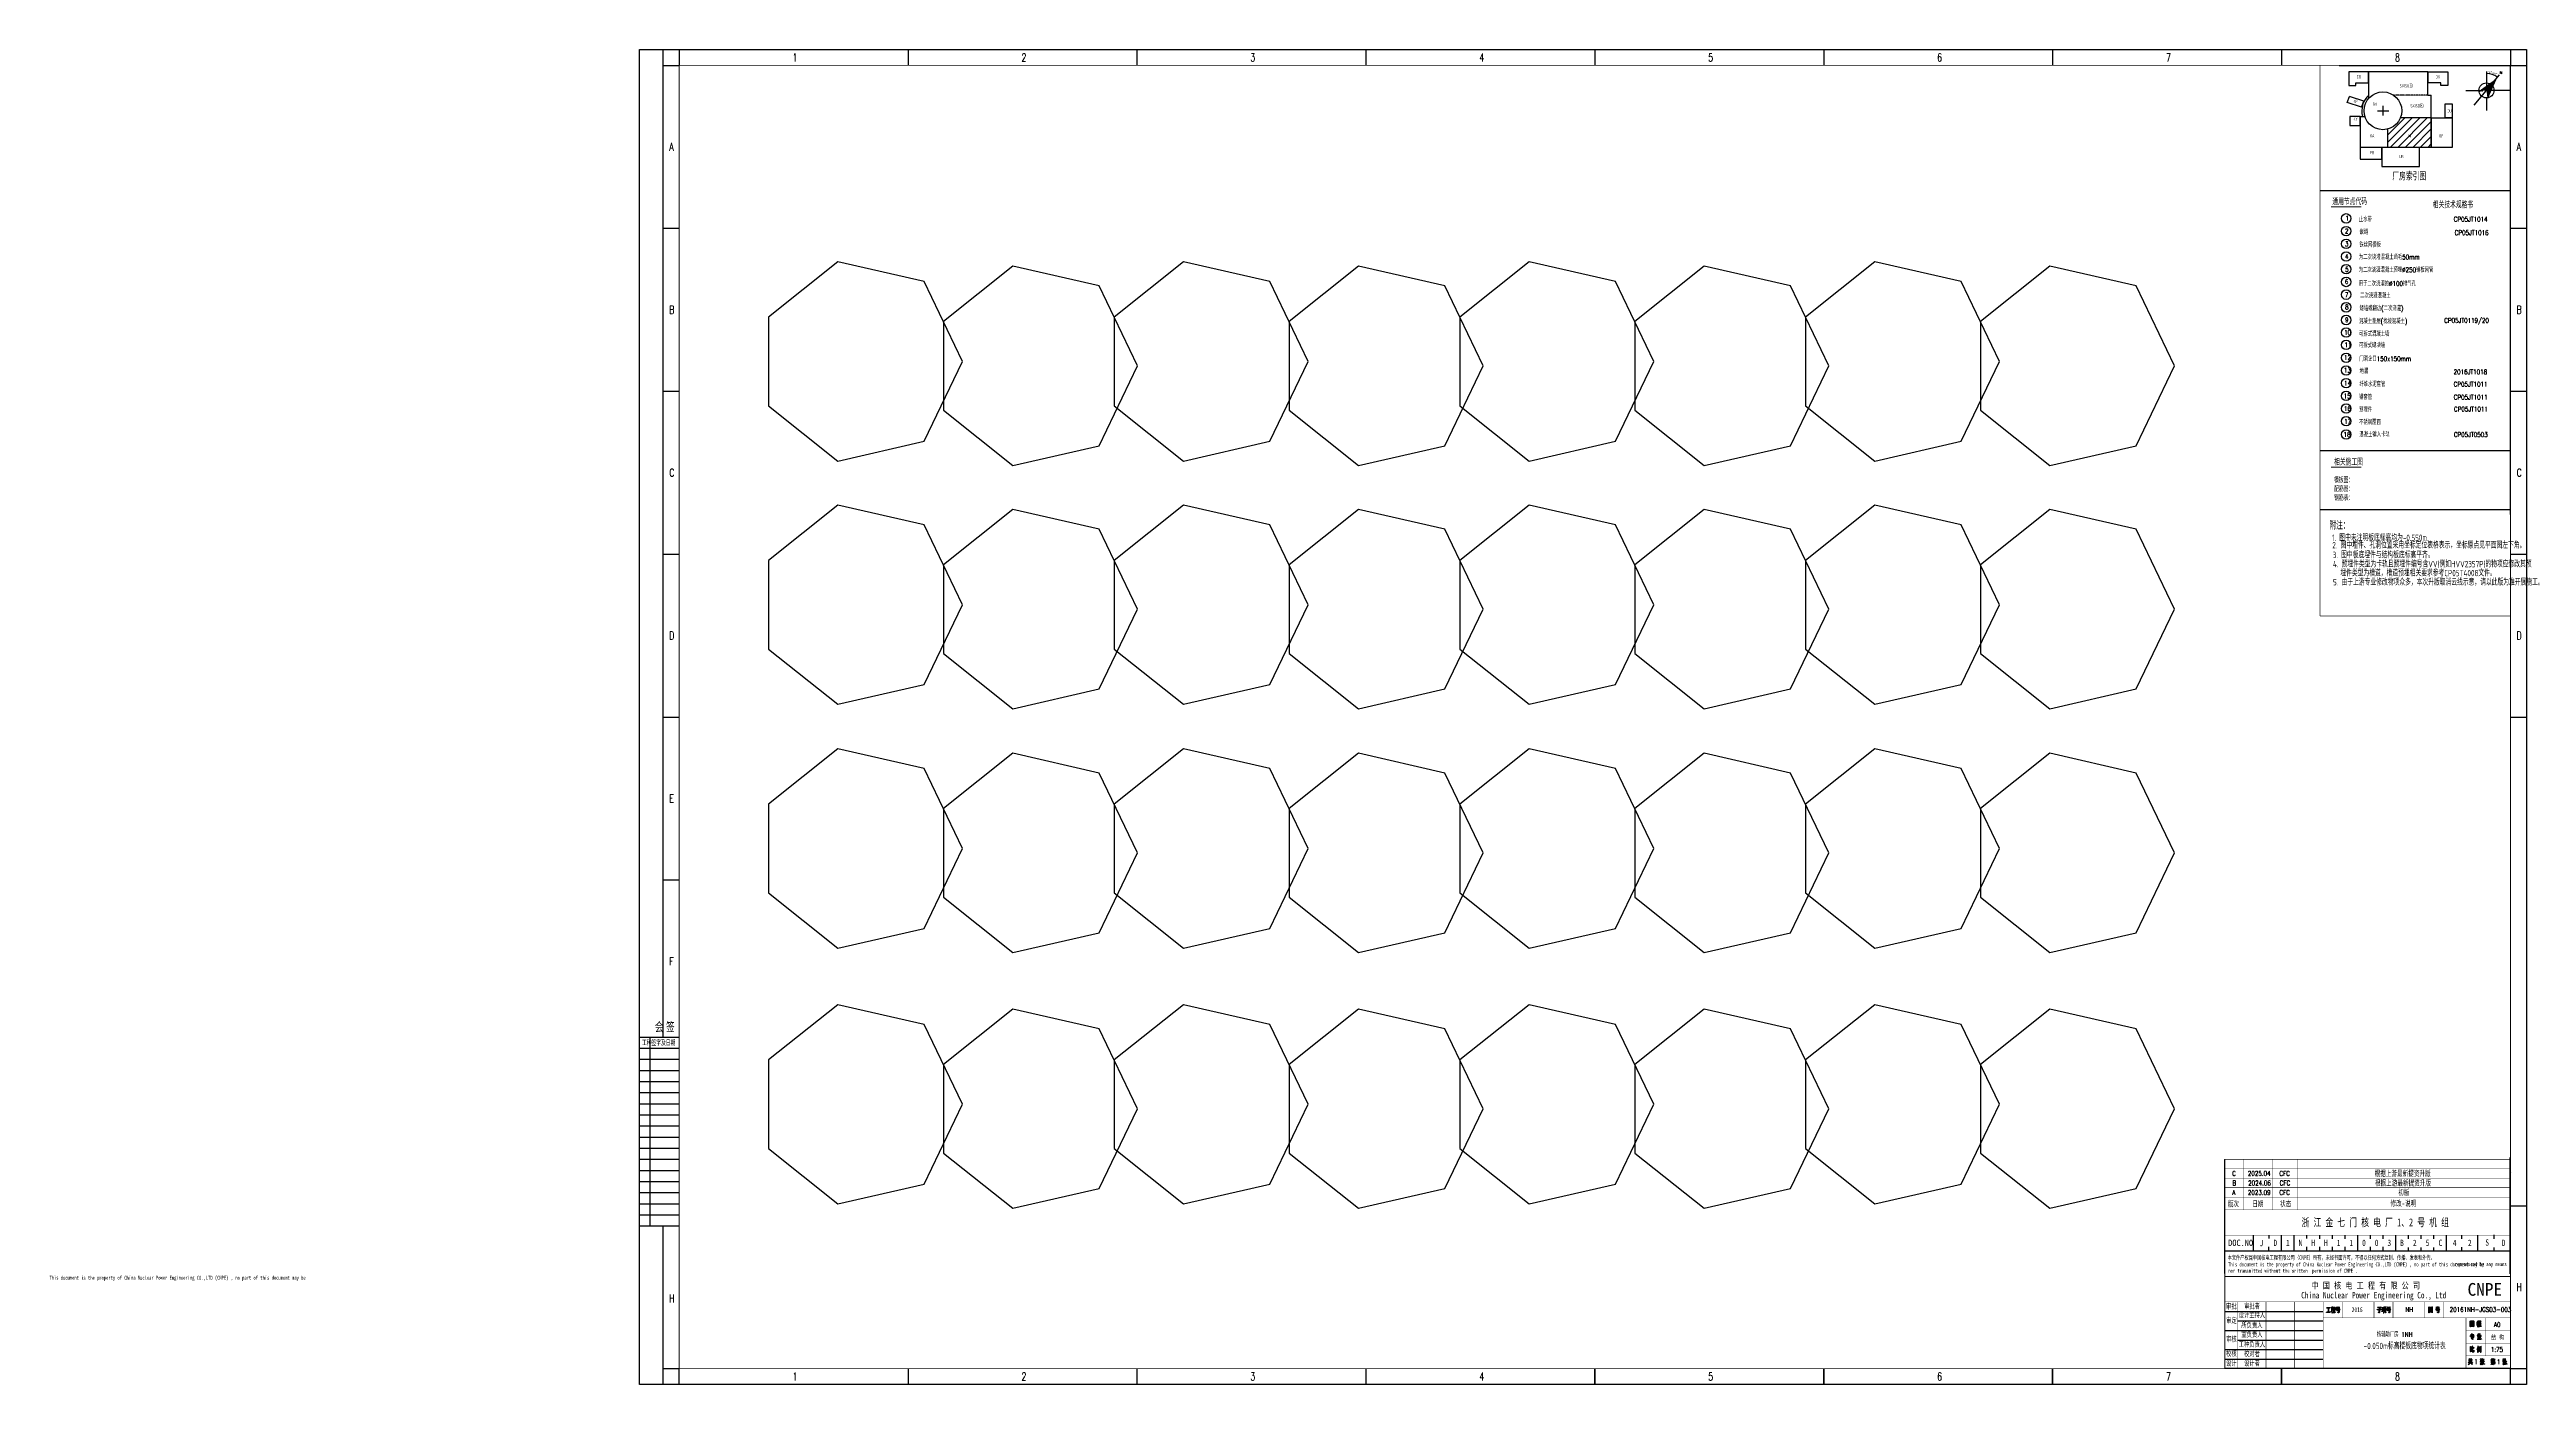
# Model space of a CAD drawing. Extents: x -249712 to 323108, y -93352 to -30277.
# Drawn here: x -249712 to -132660, y -93352 to -30277 of the extents above; entities outside this region: 2.
import ezdxf
from ezdxf.enums import TextEntityAlignment as Align

# ---------------------------------------------------------------- set-up
doc = ezdxf.new("R2010")
doc.units = 0
doc.linetypes.add('CENTER', pattern=[50.8, 31.75, -6.35, 6.35, -6.35])
doc.linetypes.add('CONTINOUS', pattern=[0])
doc.layers.get('0').update_dxf_attribs({"linetype": 'CONTINUOUS'})
for name, color, linetype in [('0S-HOLE', 1, 'CONTINUOUS'), ('1', 7, 'CONTINUOUS'), ('BORDER', 7, 'CONTINUOUS'), ('B版云线202106', 2, 'CONTINUOUS'), ('C77(文本)', 7, 'CONTINUOUS'), ('DIM', 3, 'CONTINUOUS'), ('NHFVVP_CenterLine', 4, 'CONTINUOUS'), ('PUB_TEXT', 7, 'CONTINUOUS'), ('TEXT', 4, 'CONTINUOUS'), ('TK', 4, 'CONTINUOUS'), ('wall', 7, 'CONTINUOUS'), ('中心线', 2, 'CENTER'), ('图框', 4, 'CONTINOUS'), ('缩略图', 4, 'CONTINUOUS')]:
    doc.layers.add(name, color=color, linetype=linetype)
doc.styles.add('ACP1000普通样式', font='tssdeng.shx', dxfattribs={"width": 0.7, "bigfont": 'tssdchn.shx'})
doc.styles.add('bine', font='binee.shx', dxfattribs={"width": 0.7, "bigfont": 'binec.shx'})
doc.styles.add('CHINESE-3', font='romand.shx', dxfattribs={"width": 0.8, "bigfont": 'ochinese.shx'})
doc.styles.add('HZ', font='TXT.shx', dxfattribs={"width": 0.7, "bigfont": 'hz.shx'})
doc.styles.add('HZbine', font='txt_____.ttf', dxfattribs={"width": 0.7, "bigfont": 'HZTXT'})
doc.styles.add('RH', font='romans.shx', dxfattribs={"width": 0.7, "bigfont": 'hz.shx'})
doc.styles.add('romand', font='romand.shx', dxfattribs={"width": 0.7, "height": 200, "bigfont": 'OCHINESE.shx'})
doc.styles.add('ROMANT', font='ROMANT.shx', dxfattribs={"width": 0.618, "height": 450, "bigfont": 'ochinese.shx'})
doc.styles.add('S1', font='tssdeng.shx', dxfattribs={"width": 0.7, "bigfont": 'tssdchn.shx'})
doc.styles.add('TSSD_Dimension', font='Tssdeng.shx', dxfattribs={"width": 0.7, "bigfont": 'tssdchn.shx'})
doc.styles.add('TSSD_Label', font='tssdeng.shx', dxfattribs={"width": 0.7, "bigfont": 'hztxt.shx'})
doc.styles.add('宋体', font='', dxfattribs={"width": 0.7})
doc.styles.get('宋体').set_extended_font_data('SimSun')

# ---------------------------------------------------------------- blocks, each defined once
blk = doc.blocks.new('会签')
at = {"color": 0}
for p, q in [((3629.7, -1305.7), (3604.7, -1305.7)), ((3611.4, -1424.7), (3611.4, -1305.7)), ((3629.7, -1312.7), (3604.7, -1312.7)), ((3629.7, -1319.7), (3604.7, -1319.7)), ((3629.7, -1326.7), (3604.7, -1326.7)), ((3629.7, -1333.7), (3604.7, -1333.7)), ((3629.7, -1340.7), (3604.7, -1340.7)), ((3629.7, -1347.7), (3604.7, -1347.7)), ((3629.7, -1354.7), (3604.7, -1354.7)), ((3629.7, -1361.7), (3604.7, -1361.7)), ((3629.7, -1368.7), (3604.7, -1368.7)), ((3629.7, -1375.7), (3604.7, -1375.7)), ((3629.7, -1382.7), (3604.7, -1382.7)), ((3629.7, -1389.7), (3604.7, -1389.7)), ((3629.7, -1396.7), (3604.7, -1396.7)), ((3629.7, -1403.7), (3604.7, -1403.7)), ((3629.7, -1410.7), (3604.7, -1410.7)), ((3629.7, -1417.7), (3604.7, -1417.7)), ((3629.7, -1424.7), (3604.7, -1424.7))]:
    blk.add_line(p, q, dxfattribs=at)
at = {"color": 0, "style": 'bine', "width": 0.7}
for s, height, p in [('工种签字及日期', 3.3, (3616.8, -1310.9)), ('会 签  ', 6, (3622.2, -1302.5))]:
    blk.add_text(s, height=height, dxfattribs=at).set_placement(p, align=Align.CENTER)
blk = doc.blocks.new('_ClosedBlank')
at = {"color": 0}
blk.add_lwpolyline([(0, 0, 0, 0.658, 0), (-2.5, 0, 0.658, 0.658, 0)], format="xyseb", dxfattribs=at)
blk = doc.blocks.new('A$C5E8E3E41')
at = {"layer": 'DIM'}
blk.add_line((160, -2794), (1787, -851), dxfattribs=at)
blk.add_arc((0, -2986), 2685, 52.20852, 87.86565, dxfattribs=at)
at = {"layer": '缩略图'}
for p, q in [((0, 0), (0, -2316)), ((-3235, -2986), (-671, -2986)), ((-1925, -5287), (2050, -536)), ((3695, -2985), (0, -2986)), ((0, -4168), (0, -6137))]:
    blk.add_line(p, q, dxfattribs=at)
blk.add_lwpolyline([(-1172, -3135), (1408, -1304), (135, -4160)], dxfattribs=at)
blk.add_circle((0, -2986), 1181, dxfattribs=at)
blk.add_point((-669, -3033), dxfattribs=at)
blk.add_point((-669, -3033), dxfattribs=at)
for points in [[(0, -2986), (-1172, -3135), (1408, -1304)], [(135, -4160), (1408, -1304), (0, -2986)]]:
    blk.add_solid(points, dxfattribs=at)
at = {"layer": 'DIM', "xscale": 100, "yscale": 100, "zscale": 100}
for p, rotation in [((0, -301), 178.9328260940947), ((1723, -927), 321.1413489768363)]:
    blk.add_blockref('_ClosedBlank', p, dxfattribs=dict(at, rotation=rotation))
at = {"layer": 'DIM', "color": 7, "insert": (1004, -222), "char_height": 300, "attachment_point": 5, "rotation": 340.03709, "style": 'TSSD_Dimension'}
blk.add_mtext('\\A1;40°44\'40"', dxfattribs=at)
at = {"layer": '缩略图', "style": 'ROMANT'}
blk.add_text('N', height=400, dxfattribs=at).set_placement((2099, -395))
blk = doc.blocks.new('A$C3CC76250')
at = {"layer": 'TEXT', "lineweight": 30}
h = blk.add_hatch(dxfattribs=at)
h.set_pattern_fill('ANSI31', color=256, scale=3000, style=0)
h.set_pattern_definition([(45, (-770190, -402651), (-6735.19, 6735.19), [])])
h.paths.add_polyline_path([(1880, 0), (1880, -2491, -0.3755255), (4213, -2205), (7459, -2205), (7459, 0)])
h.paths.add_polyline_path([(4731, -1679), (4731, -1022), (6141, -1022), (6141, -1679)], flags=24)
h = blk.add_hatch(dxfattribs=at)
h.set_pattern_fill('ANSI31', color=5, scale=4000, style=0)
h.set_pattern_definition([(45, (-510316.34, 2095162.27), (-353.55339, 353.55339), [])])
h.paths.add_polyline_path([(7781, -4361), (4861, -4361, -0.2311413), (3690, -5401), (3690, -7140), (7781, -7140)])
h.paths.add_polyline_path([(5553, -6236), (5965, -6236), (5965, -5872), (5553, -5872)], flags=24)
at = {"linetype": 'CENTER', "ltscale": 0.3}
blk.add_line((7459, -2205), (4213, -2205), dxfattribs=at)
at = {"layer": '中心线'}
for p, q in [((2709, -3682), (3757, -3682)), ((3210, -3227), (3210, -4134))]:
    blk.add_line(p, q, dxfattribs=at)
at = {"layer": '缩略图'}
for p, q in [((7459, 0), (1880, 0)), ((1880, -2491), (1880, 0)), ((7459, -2205), (7459, 0)), ((-152, -2905), (39, -2319)), ((1397, -2765), (39, -2319)), ((7459, -2205), (7781, -2205)), ((7781, -7140), (7781, -2205)), ((1202, -3349), (-152, -2905)), ((1068, -4221), (1068, -7140)), ((1068, -4221), (1509, -4221)), ((1202, -3349), (1397, -2765)), ((7781, -4361), (4861, -4361)), ((3690, -7140), (3690, -5401)), ((3690, -7140), (1068, -7140)), ((7781, -7140), (3690, -7140))]:
    blk.add_line(p, q, dxfattribs=at)
for points in [[(0, -1281), (651, -1281), (651, -1050), (1862, -1050), (1862, 0), (0, 0), (0, -1281)], [(9339, -1281), (8688, -1281), (8688, -1050), (7477, -1050), (7477, 0), (9339, 0), (9339, -1281)], [(1068, -7147), (1068, -8239), (3097, -8239), (3097, -7147), (1068, -7147)]]:
    blk.add_lwpolyline(points, dxfattribs=at)
for points in [[(1057, -4221), (77, -4221), (77, -5061), (1057, -5061)], [(7788, -4361), (9748, -4361), (9748, -7140), (7788, -7140)], [(9083, -4354), (9083, -3017), (9748, -3017), (9748, -4354)], [(3105, -8953), (6654, -8953), (6654, -7147), (3105, -7147)]]:
    blk.add_lwpolyline(points, close=True, dxfattribs=at)
blk.add_circle((3210, -3682), 1785, dxfattribs=at)
blk.add_arc((3210, -3682), 1995, 131.81448, 195.67471, dxfattribs=at)
at = {"layer": 'TEXT', "color": 7, "lineweight": 30, "xscale": 0.6000000000000001, "yscale": 0.6000000000000001, "zscale": 0.6000000000000001}
blk.add_blockref('A$C5E8E3E41', (13001, 36), dxfattribs=at)
at = {"color": 0, "linetype": 'ByBlock', "style": 'TSSD_Label', "width": 0.7}
for s, p in [('DB', (748, -610)), ('DA', (8191, -610)), ('KP', (411, -2945)), ('KY', (411, -4620)), ('RX', (2258, -3207)), ('DU', (9291, -3840)), ('KA', (1987, -6198)), ('NH', (5613, -6198)), ('QF', (8525, -6198)), ('PR', (1987, -7785)), ('UR', (4761, -8162))]:
    blk.add_text(s, height=300, dxfattribs=at).set_placement(p)
at = {"linetype": 'ByBlock', "style": 'TSSD_Label', "width": 0.7}
for s, p in [('SX(SU区)', (4801, -1479)), ('SX(SD区)', (5813, -3361))]:
    blk.add_text(s, height=300, dxfattribs=at).set_placement(p)
blk = doc.blocks.new('A$C4f303797')
at = {"layer": 'TEXT', "color": 7, "lineweight": 30, "xscale": 0.5, "yscale": 0.5, "zscale": 0.5}
blk.add_blockref('A$C3CC76250', (76, 4477), dxfattribs=at)
at = {"layer": 'C77(文本)', "color": 0, "style": 'S1', "width": 0.7}
blk.add_text('厂房索引图', height=350, dxfattribs=at).set_placement((2130, -751), align=Align.BOTTOM_LEFT)
blk = doc.blocks.new('A$Cc6a5050b')
at = {"layer": 'NHFVVP_CenterLine', "ltscale": 10}
blk.add_blockref('A$C4f303797', (-7851, -5335), dxfattribs=at)
blk = doc.blocks.new('A$Ce1f04ecb')
at = {"layer": 'B版云线202106', "xscale": 0.5, "yscale": 0.5, "zscale": 0.5}
blk.add_blockref('A$Cc6a5050b', (-286, -226), dxfattribs=at)

msp = doc.modelspace()

# ---------------------------------------------------------------- hatches: boundary and pattern name
at = {"layer": '1'}
h = msp.add_hatch(color=2, dxfattribs=at)
h.paths.add_polyline_path([(-142007, -89732), (-141925, -89732), (-141941, -89709), (-141952, -89725), (-142102, -89725), (-142095, -89735), (-142086, -89733), (-142077, -89732), (-142021, -89732), (-142021, -89937), (-142114, -89937), (-142107, -89947), (-142099, -89944), (-142090, -89943), (-141914, -89943), (-141931, -89919), (-141943, -89937), (-142007, -89937)])
h.paths.add_polyline_path([(-141838, -89844), (-141839, -89823), (-141839, -89813), (-141832, -89823), (-141826, -89834), (-141822, -89845), (-141821, -89848), (-141816, -89859), (-141811, -89855), (-141811, -89853), (-141809, -89841), (-141812, -89830), (-141812, -89829), (-141818, -89823), (-141826, -89817), (-141836, -89810), (-141839, -89808), (-141839, -89783), (-141802, -89783), (-141816, -89763), (-141826, -89777), (-141839, -89777), (-141839, -89714), (-141826, -89711), (-141816, -89709), (-141809, -89708), (-141807, -89708), (-141819, -89686), (-141824, -89691), (-141832, -89696), (-141842, -89702), (-141847, -89705), (-141858, -89709), (-141867, -89712), (-141876, -89715), (-141884, -89717), (-141887, -89718), (-141887, -89723), (-141875, -89721), (-141865, -89720), (-141856, -89718), (-141850, -89717), (-141850, -89777), (-141894, -89777), (-141887, -89787), (-141879, -89783), (-141853, -89783), (-141854, -89795), (-141856, -89807), (-141859, -89819), (-141862, -89833), (-141866, -89847), (-141869, -89858), (-141873, -89870), (-141877, -89882), (-141881, -89893), (-141886, -89905), (-141891, -89918), (-141893, -89922), (-141891, -89926), (-141880, -89907), (-141874, -89896), (-141869, -89885), (-141865, -89874), (-141860, -89862), (-141856, -89850), (-141852, -89837), (-141850, -89829), (-141850, -89847), (-141850, -89934), (-141851, -89946), (-141851, -89956), (-141851, -89966), (-141851, -89975), (-141838, -89966), (-141838, -89961), (-141838, -89955), (-141838, -89937), (-141838, -89925)])
h.paths.add_polyline_path([(-141706, -89718), (-141698, -89711), (-141710, -89693), (-141718, -89705), (-141782, -89705), (-141795, -89693), (-141795, -89706), (-141795, -89706), (-141794, -89720), (-141794, -89733), (-141794, -89761), (-141794, -89775), (-141794, -89788), (-141795, -89801), (-141795, -89806), (-141783, -89798), (-141783, -89783), (-141717, -89783), (-141717, -89799), (-141705, -89793), (-141705, -89786), (-141705, -89776), (-141705, -89763), (-141706, -89748)])
h.paths.add_polyline_path([(-141783, -89711), (-141717, -89711), (-141717, -89777), (-141783, -89777)], flags=16)
h.paths.add_polyline_path([(-141745, -89828), (-141692, -89828), (-141706, -89808), (-141715, -89822), (-141806, -89822), (-141799, -89832), (-141792, -89828), (-141757, -89828), (-141757, -89883), (-141801, -89883), (-141794, -89893), (-141786, -89889), (-141757, -89889), (-141757, -89948), (-141819, -89948), (-141812, -89958), (-141804, -89955), (-141795, -89954), (-141685, -89954), (-141700, -89933), (-141711, -89948), (-141745, -89948), (-141745, -89889), (-141696, -89889), (-141710, -89869), (-141720, -89883), (-141745, -89883)])
h.paths.add_polyline_path([(-141510, -89752), (-141510, -89709), (-141503, -89701), (-141515, -89686), (-141523, -89698), (-141610, -89698), (-141623, -89688), (-141622, -89701), (-141622, -89714), (-141622, -89728), (-141622, -89755), (-141622, -89768), (-141622, -89781), (-141623, -89794), (-141623, -89795), (-141610, -89788), (-141610, -89776), (-141522, -89776), (-141522, -89790), (-141509, -89782), (-141509, -89775), (-141509, -89765)])
h.paths.add_polyline_path([(-141610, -89705), (-141522, -89705), (-141522, -89769), (-141610, -89769)], flags=16)
h.paths.add_polyline_path([(-141584, -89814), (-141468, -89814), (-141484, -89792), (-141495, -89808), (-141664, -89808), (-141657, -89818), (-141649, -89814), (-141599, -89814), (-141602, -89829), (-141605, -89841), (-141606, -89844), (-141612, -89855), (-141616, -89861), (-141606, -89878), (-141598, -89867), (-141518, -89867), (-141520, -89888), (-141523, -89905), (-141525, -89919), (-141528, -89930), (-141531, -89937), (-141534, -89942), (-141540, -89944), (-141547, -89944), (-141556, -89942), (-141567, -89938), (-141577, -89934), (-141578, -89939), (-141567, -89947), (-141559, -89955), (-141554, -89963), (-141551, -89971), (-141551, -89973), (-141540, -89969), (-141533, -89965), (-141531, -89963), (-141524, -89956), (-141519, -89949), (-141517, -89944), (-141514, -89936), (-141512, -89925), (-141509, -89910), (-141507, -89893), (-141505, -89874), (-141496, -89866), (-141509, -89847), (-141519, -89861), (-141597, -89861)])
h = msp.add_hatch(color=2, dxfattribs=at)
h.paths.add_polyline_path([(-139607, -89941), (-139607, -89818), (-139515, -89818), (-139535, -89791), (-139549, -89812), (-139607, -89812), (-139607, -89788), (-139597, -89781), (-139605, -89773), (-139596, -89764), (-139587, -89756), (-139579, -89748), (-139571, -89741), (-139564, -89735), (-139558, -89729), (-139547, -89722), (-139538, -89718), (-139532, -89718), (-139549, -89689), (-139561, -89705), (-139696, -89705), (-139689, -89714), (-139680, -89712), (-139671, -89711), (-139560, -89711), (-139608, -89769), (-139621, -89758), (-139620, -89798), (-139620, -89812), (-139716, -89812), (-139709, -89822), (-139700, -89819), (-139692, -89818), (-139620, -89818), (-139620, -89924), (-139622, -89938), (-139627, -89941), (-139633, -89940), (-139641, -89939), (-139653, -89937), (-139658, -89936), (-139658, -89942), (-139647, -89948), (-139639, -89955), (-139633, -89962), (-139630, -89971), (-139629, -89975), (-139620, -89969), (-139613, -89961), (-139608, -89952)])
h.paths.add_polyline_path([(-139387, -89762), (-139323, -89762), (-139323, -89897), (-139310, -89887), (-139311, -89873), (-139311, -89847), (-139311, -89767), (-139303, -89759), (-139317, -89743), (-139325, -89756), (-139365, -89756), (-139360, -89739), (-139355, -89726), (-139352, -89715), (-139349, -89706), (-139349, -89706), (-139293, -89706), (-139308, -89684), (-139320, -89700), (-139416, -89700), (-139409, -89709), (-139400, -89707), (-139392, -89706), (-139365, -89706), (-139365, -89715), (-139366, -89727), (-139368, -89742), (-139370, -89756), (-139386, -89756), (-139400, -89746), (-139399, -89758), (-139399, -89771), (-139399, -89798), (-139398, -89812), (-139398, -89840), (-139399, -89855), (-139399, -89869), (-139399, -89881), (-139399, -89893), (-139400, -89902), (-139387, -89891)])
h.paths.add_polyline_path([(-139429, -89872), (-139416, -89863), (-139412, -89861), (-139413, -89856), (-139445, -89871), (-139445, -89734), (-139410, -89734), (-139424, -89714), (-139434, -89728), (-139491, -89728), (-139484, -89738), (-139476, -89735), (-139467, -89734), (-139456, -89734), (-139456, -89876), (-139470, -89882), (-139480, -89887), (-139488, -89890), (-139493, -89892), (-139494, -89892), (-139483, -89915), (-139479, -89908), (-139473, -89902), (-139470, -89899), (-139465, -89896), (-139458, -89891), (-139450, -89886), (-139440, -89879)])
h.paths.add_polyline_path([(-139355, -89901), (-139353, -89893), (-139352, -89883), (-139351, -89871), (-139350, -89858), (-139349, -89843), (-139349, -89827), (-139349, -89809), (-139341, -89801), (-139361, -89784), (-139361, -89798), (-139361, -89825), (-139361, -89852), (-139362, -89864), (-139363, -89880), (-139366, -89893), (-139369, -89905), (-139373, -89916), (-139376, -89923), (-139380, -89930), (-139386, -89937), (-139392, -89944), (-139401, -89951), (-139410, -89958), (-139420, -89965), (-139427, -89970), (-139424, -89973), (-139413, -89967), (-139403, -89962), (-139395, -89956), (-139387, -89951), (-139380, -89945), (-139377, -89942), (-139370, -89934), (-139364, -89924), (-139359, -89913)])
h.paths.add_polyline_path([(-139320, -89919), (-139329, -89911), (-139340, -89902), (-139348, -89896), (-139350, -89899), (-139341, -89910), (-139334, -89920), (-139328, -89928), (-139323, -89934), (-139317, -89945), (-139311, -89955), (-139308, -89962), (-139302, -89970), (-139298, -89962), (-139298, -89949), (-139302, -89938), (-139303, -89936), (-139307, -89931), (-139312, -89925)])
h.paths.add_polyline_path([(-139112, -89752), (-139112, -89709), (-139105, -89701), (-139117, -89686), (-139125, -89698), (-139211, -89698), (-139225, -89688), (-139224, -89701), (-139224, -89714), (-139224, -89768), (-139224, -89781), (-139225, -89794), (-139225, -89795), (-139211, -89788), (-139211, -89776), (-139124, -89776), (-139124, -89790), (-139111, -89782), (-139111, -89775), (-139111, -89765)])
h.paths.add_polyline_path([(-139211, -89705), (-139124, -89705), (-139124, -89769), (-139211, -89769)], flags=16)
h.paths.add_polyline_path([(-139186, -89814), (-139070, -89814), (-139086, -89792), (-139097, -89808), (-139266, -89808), (-139259, -89818), (-139251, -89814), (-139201, -89814), (-139204, -89829), (-139207, -89841), (-139208, -89844), (-139214, -89855), (-139218, -89861), (-139208, -89878), (-139200, -89867), (-139120, -89867), (-139122, -89888), (-139125, -89905), (-139127, -89919), (-139130, -89930), (-139133, -89937), (-139136, -89941), (-139136, -89942), (-139142, -89944), (-139149, -89944), (-139158, -89942), (-139169, -89938), (-139179, -89934), (-139180, -89939), (-139169, -89947), (-139161, -89955), (-139156, -89963), (-139153, -89971), (-139153, -89973), (-139142, -89969), (-139135, -89965), (-139133, -89963), (-139126, -89956), (-139121, -89949), (-139119, -89944), (-139116, -89936), (-139114, -89925), (-139111, -89910), (-139109, -89893), (-139106, -89874), (-139098, -89866), (-139111, -89847), (-139121, -89861), (-139199, -89861)])
h = msp.add_hatch(color=2, dxfattribs=at)
h.paths.add_polyline_path([(-137110, -89921), (-137110, -89708), (-137105, -89701), (-137117, -89686), (-137124, -89697), (-137262, -89697), (-137275, -89686), (-137275, -89700), (-137275, -89713), (-137275, -89949), (-137275, -89962), (-137275, -89973), (-137262, -89966), (-137262, -89944), (-137122, -89944), (-137122, -89971), (-137109, -89961), (-137110, -89948), (-137110, -89935)])
h.paths.add_polyline_path([(-137262, -89863), (-137253, -89859), (-137245, -89854), (-137236, -89848), (-137228, -89842), (-137220, -89836), (-137212, -89829), (-137205, -89821), (-137197, -89813), (-137196, -89812), (-137189, -89821), (-137182, -89829), (-137174, -89836), (-137167, -89843), (-137158, -89849), (-137150, -89853), (-137142, -89857), (-137138, -89848), (-137130, -89842), (-137126, -89841), (-137126, -89836), (-137137, -89834), (-137146, -89832), (-137156, -89829), (-137164, -89825), (-137172, -89820), (-137179, -89813), (-137186, -89806), (-137189, -89802), (-137182, -89791), (-137175, -89780), (-137169, -89771), (-137166, -89764), (-137158, -89755), (-137151, -89748), (-137148, -89747), (-137163, -89724), (-137171, -89737), (-137214, -89737), (-137209, -89726), (-137208, -89723), (-137200, -89716), (-137217, -89703), (-137122, -89703), (-137122, -89938), (-137262, -89938)], flags=16)
h.paths.add_polyline_path([(-137229, -89891), (-137229, -89886), (-137206, -89889), (-137196, -89891), (-137188, -89893), (-137180, -89896), (-137175, -89898), (-137170, -89902), (-137164, -89911), (-137163, -89922), (-137163, -89926), (-137167, -89930), (-137175, -89923), (-137177, -89921), (-137182, -89917), (-137188, -89912), (-137196, -89907), (-137206, -89901), (-137217, -89896)], flags=0)
h.paths.add_polyline_path([(-137262, -89858), (-137262, -89703), (-137219, -89703), (-137220, -89712), (-137223, -89724), (-137227, -89739), (-137229, -89746), (-137233, -89758), (-137238, -89769), (-137242, -89781), (-137247, -89792), (-137253, -89803), (-137250, -89806), (-137244, -89796), (-137238, -89786), (-137232, -89776), (-137227, -89765), (-137222, -89754), (-137220, -89751), (-137217, -89762), (-137214, -89774), (-137209, -89786), (-137204, -89798), (-137202, -89802), (-137208, -89809), (-137214, -89817), (-137221, -89824), (-137229, -89832), (-137237, -89839), (-137246, -89846), (-137255, -89853)], flags=16)
h.paths.add_polyline_path([(-137212, -89844), (-137211, -89839), (-137206, -89841), (-137195, -89845), (-137187, -89848), (-137180, -89852), (-137174, -89860), (-137173, -89872), (-137176, -89880), (-137182, -89874), (-137187, -89869), (-137193, -89861), (-137201, -89854)], flags=0)
h.paths.add_polyline_path([(-137196, -89792), (-137201, -89784), (-137206, -89774), (-137210, -89762), (-137215, -89748), (-137217, -89743), (-137171, -89743), (-137176, -89756), (-137182, -89767), (-137187, -89777), (-137193, -89787)], flags=16)
h.paths.add_polyline_path([(-136802, -89752), (-136802, -89709), (-136795, -89701), (-136807, -89686), (-136815, -89698), (-136901, -89698), (-136914, -89688), (-136914, -89701), (-136914, -89714), (-136914, -89768), (-136914, -89781), (-136914, -89794), (-136914, -89795), (-136901, -89788), (-136901, -89776), (-136814, -89776), (-136814, -89790), (-136801, -89782), (-136801, -89775), (-136801, -89765)])
h.paths.add_polyline_path([(-136901, -89705), (-136814, -89705), (-136814, -89769), (-136901, -89769)], flags=16)
h.paths.add_polyline_path([(-136876, -89814), (-136760, -89814), (-136775, -89792), (-136787, -89808), (-136956, -89808), (-136949, -89818), (-136941, -89814), (-136891, -89814), (-136894, -89829), (-136897, -89841), (-136898, -89844), (-136904, -89855), (-136908, -89861), (-136898, -89878), (-136890, -89867), (-136809, -89867), (-136812, -89888), (-136814, -89905), (-136817, -89919), (-136820, -89930), (-136823, -89937), (-136826, -89942), (-136831, -89944), (-136839, -89944), (-136848, -89942), (-136859, -89938), (-136869, -89934), (-136870, -89939), (-136859, -89947), (-136851, -89955), (-136846, -89963), (-136843, -89971), (-136843, -89973), (-136832, -89969), (-136824, -89965), (-136823, -89963), (-136815, -89956), (-136811, -89949), (-136808, -89944), (-136806, -89936), (-136804, -89925), (-136801, -89910), (-136799, -89893), (-136796, -89874), (-136788, -89866), (-136801, -89847), (-136811, -89861), (-136888, -89861)])
h = msp.add_hatch(color=2, dxfattribs=at)
h.paths.add_polyline_path([(-135250, -91087), (-135248, -91073), (-135246, -91063), (-135127, -91063), (-135144, -91040), (-135156, -91057), (-135245, -91057), (-135243, -91043), (-135241, -91030), (-135239, -91018), (-135238, -91009), (-135153, -91009), (-135169, -90987), (-135180, -91003), (-135237, -91003), (-135235, -90990), (-135234, -90977), (-135232, -90965), (-135225, -90958), (-135244, -90943), (-135245, -90951), (-135245, -90962), (-135246, -90976), (-135248, -90993), (-135250, -91003), (-135307, -91003), (-135300, -91013), (-135292, -91010), (-135283, -91009), (-135250, -91009), (-135252, -91024), (-135254, -91037), (-135256, -91049), (-135257, -91057), (-135331, -91057), (-135324, -91067), (-135315, -91064), (-135306, -91063), (-135258, -91063), (-135261, -91081), (-135263, -91094), (-135265, -91101), (-135271, -91111), (-135273, -91113), (-135262, -91128), (-135256, -91118), (-135179, -91118), (-135187, -91131), (-135193, -91144), (-135199, -91155), (-135205, -91165), (-135210, -91174), (-135215, -91182), (-135216, -91184), (-135224, -91180), (-135231, -91175), (-135249, -91167), (-135259, -91162), (-135266, -91159), (-135268, -91164), (-135256, -91174), (-135246, -91182), (-135236, -91190), (-135228, -91198), (-135221, -91205), (-135215, -91211), (-135211, -91217), (-135208, -91221), (-135200, -91232), (-135195, -91233), (-135193, -91231), (-135192, -91218), (-135193, -91209), (-135196, -91202), (-135203, -91194), (-135212, -91187), (-135204, -91177), (-135197, -91167), (-135190, -91158), (-135184, -91150), (-135180, -91145), (-135172, -91135), (-135164, -91129), (-135156, -91125), (-135155, -91125), (-135171, -91099), (-135178, -91111), (-135255, -91111), (-135253, -91100)])
h.paths.add_polyline_path([(-134939, -91108), (-134941, -91101), (-134945, -91093), (-134949, -91083), (-134954, -91072), (-134960, -91060), (-134968, -91045), (-134976, -91030), (-134983, -91017), (-134986, -91019), (-134980, -91036), (-134975, -91052), (-134970, -91066), (-134966, -91079), (-134963, -91091), (-134960, -91103), (-134955, -91121), (-134954, -91128), (-134951, -91144), (-134947, -91151), (-134943, -91149), (-134941, -91147), (-134938, -91136), (-134936, -91124), (-134937, -91113)], flags=17)
h.paths.add_polyline_path([(-134862, -90974), (-134853, -90963), (-134875, -90951), (-134875, -90967), (-134875, -90981), (-134874, -90992), (-134874, -91206), (-134910, -91206), (-134910, -90974), (-134902, -90966), (-134923, -90952), (-134923, -90966), (-134923, -90980), (-134922, -90992), (-134922, -91206), (-134996, -91206), (-134989, -91216), (-134980, -91213), (-134971, -91212), (-134788, -91212), (-134806, -91186), (-134820, -91206), (-134862, -91206), (-134862, -91164), (-134858, -91157), (-134853, -91149), (-134848, -91141), (-134843, -91131), (-134838, -91121), (-134832, -91110), (-134827, -91098), (-134822, -91085), (-134816, -91072), (-134811, -91058), (-134805, -91045), (-134796, -91038), (-134818, -91017), (-134820, -91029), (-134822, -91040), (-134828, -91064), (-134832, -91076), (-134835, -91088), (-134839, -91100), (-134844, -91112), (-134849, -91124), (-134854, -91136), (-134862, -91154)])
h = msp.add_hatch(color=2, dxfattribs=at)
h.paths.add_polyline_path([(-135153, -90368), (-135148, -90360), (-135160, -90345), (-135167, -90357), (-135304, -90357), (-135318, -90345), (-135318, -90360), (-135318, -90373), (-135318, -90386), (-135318, -90393), (-135318, -90582), (-135318, -90595), (-135318, -90609), (-135318, -90622), (-135318, -90633), (-135305, -90625), (-135305, -90604), (-135166, -90604), (-135166, -90630), (-135152, -90620), (-135153, -90608), (-135153, -90595), (-135153, -90581), (-135153, -90575)])
h.paths.add_polyline_path([(-135305, -90363), (-135262, -90363), (-135166, -90363), (-135166, -90598), (-135305, -90598), (-135305, -90523)], flags=16)
h.paths.add_polyline_path([(-135298, -90512), (-135289, -90506), (-135280, -90499), (-135272, -90491), (-135264, -90484), (-135257, -90477), (-135251, -90469), (-135245, -90462), (-135247, -90457), (-135252, -90445), (-135256, -90434), (-135260, -90422), (-135263, -90410), (-135265, -90413), (-135270, -90425), (-135275, -90436), (-135281, -90446), (-135287, -90456), (-135293, -90465), (-135296, -90463), (-135296, -90463), (-135290, -90452), (-135285, -90440), (-135281, -90429), (-135276, -90417), (-135272, -90405), (-135270, -90399), (-135266, -90384), (-135263, -90372), (-135262, -90364), (-135259, -90364), (-135243, -90375), (-135250, -90383), (-135252, -90386), (-135257, -90397), (-135214, -90397), (-135206, -90384), (-135191, -90407), (-135194, -90408), (-135201, -90414), (-135208, -90424), (-135212, -90431), (-135218, -90440), (-135225, -90450), (-135232, -90462), (-135229, -90466), (-135222, -90473), (-135215, -90479), (-135207, -90485), (-135199, -90489), (-135189, -90492), (-135180, -90494), (-135169, -90495), (-135169, -90500), (-135172, -90502), (-135181, -90508), (-135185, -90517), (-135193, -90513), (-135201, -90508), (-135210, -90503), (-135217, -90496), (-135225, -90489), (-135232, -90481), (-135239, -90472), (-135240, -90473), (-135248, -90481), (-135255, -90488), (-135263, -90495), (-135271, -90502), (-135279, -90508), (-135288, -90513), (-135297, -90518), (-135305, -90522), (-135305, -90517)], flags=0)
h.paths.add_polyline_path([(-135255, -90504), (-135254, -90499), (-135249, -90501), (-135238, -90504), (-135229, -90508), (-135223, -90512), (-135217, -90519), (-135216, -90532), (-135219, -90540), (-135225, -90534), (-135229, -90528), (-135236, -90521), (-135244, -90513)], flags=0)
h.paths.add_polyline_path([(-135272, -90545), (-135260, -90547), (-135249, -90549), (-135239, -90551), (-135230, -90553), (-135223, -90555), (-135218, -90558), (-135213, -90562), (-135207, -90571), (-135206, -90582), (-135206, -90586), (-135210, -90590), (-135218, -90583), (-135220, -90581), (-135225, -90576), (-135231, -90571), (-135239, -90566), (-135249, -90561), (-135260, -90556), (-135272, -90550)], flags=0)
h.paths.add_polyline_path([(-135239, -90452), (-135244, -90444), (-135249, -90434), (-135253, -90422), (-135258, -90408), (-135260, -90403), (-135214, -90403), (-135219, -90415), (-135224, -90427), (-135230, -90437), (-135236, -90447)], flags=0)
h = msp.add_hatch(color=2, dxfattribs=at)
h.paths.add_polyline_path([(-134954, -90365), (-134946, -90357), (-134965, -90343), (-134965, -90351), (-134965, -90362), (-134965, -90375), (-134965, -90392), (-134965, -90405), (-134984, -90405), (-134995, -90397), (-134995, -90406), (-134995, -90416), (-134994, -90429), (-134994, -90443), (-134994, -90459), (-134994, -90475), (-134994, -90491), (-134994, -90506), (-134994, -90520), (-134995, -90533), (-134995, -90546), (-134995, -90558), (-134995, -90569), (-134984, -90560), (-134984, -90412), (-134965, -90412), (-134965, -90562), (-134965, -90572), (-134965, -90584), (-134965, -90597), (-134965, -90611), (-134965, -90626), (-134965, -90638), (-134953, -90630), (-134953, -90617), (-134954, -90604), (-134954, -90591), (-134954, -90577), (-134954, -90567), (-134954, -90412), (-134936, -90412), (-134936, -90537), (-134939, -90543), (-134947, -90542), (-134952, -90540), (-134952, -90545), (-134944, -90552), (-134940, -90562), (-134939, -90564), (-134931, -90557), (-134926, -90548), (-134925, -90536), (-134925, -90415), (-134919, -90409), (-134930, -90394), (-134937, -90405), (-134954, -90405)])
h.paths.add_polyline_path([(-134813, -90355), (-134823, -90369), (-134923, -90369), (-134916, -90379), (-134908, -90376), (-134899, -90375), (-134799, -90375)])
h.paths.add_polyline_path([(-134887, -90414), (-134838, -90414), (-134838, -90454), (-134887, -90454), (-134887, -90460), (-134838, -90460), (-134838, -90478), (-134826, -90469), (-134826, -90459), (-134826, -90446), (-134826, -90431), (-134826, -90420), (-134820, -90412), (-134833, -90397), (-134840, -90408), (-134887, -90408), (-134899, -90398), (-134899, -90411), (-134898, -90425), (-134898, -90438), (-134898, -90439), (-134898, -90452), (-134898, -90465), (-134899, -90479), (-134899, -90483), (-134887, -90477), (-134887, -90460), (-134887, -90454)])
h.paths.add_polyline_path([(-134812, -90508), (-134806, -90502), (-134818, -90484), (-134825, -90495), (-134901, -90495), (-134913, -90487), (-134913, -90496), (-134912, -90507), (-134912, -90520), (-134912, -90535), (-134912, -90553), (-134912, -90554), (-134912, -90570), (-134912, -90584), (-134912, -90598), (-134912, -90611), (-134913, -90623), (-134913, -90634), (-134913, -90635), (-134901, -90628), (-134901, -90604), (-134823, -90604), (-134823, -90632), (-134811, -90622), (-134811, -90609), (-134811, -90596), (-134812, -90582), (-134812, -90575)])
h.paths.add_polyline_path([(-134901, -90502), (-134868, -90502), (-134868, -90545), (-134901, -90545)], flags=16)
h.paths.add_polyline_path([(-134901, -90552), (-134868, -90552), (-134868, -90598), (-134901, -90598)], flags=16)
h.paths.add_polyline_path([(-134858, -90502), (-134823, -90502), (-134823, -90545), (-134858, -90545)], flags=16)
h.paths.add_polyline_path([(-134858, -90552), (-134823, -90552), (-134823, -90598), (-134858, -90598)], flags=16)
h = msp.add_hatch(color=2, dxfattribs=at)
h.paths.add_polyline_path([(-135330, -92343), (-135320, -92338), (-135339, -92316), (-135342, -92324), (-135346, -92334), (-135352, -92345), (-135360, -92359), (-135365, -92367), (-135371, -92376), (-135378, -92384), (-135385, -92393), (-135392, -92402), (-135401, -92410), (-135409, -92418), (-135407, -92423), (-135399, -92417), (-135390, -92410), (-135383, -92403), (-135367, -92388), (-135361, -92381), (-135354, -92373), (-135347, -92364), (-135338, -92354)])
h.paths.add_polyline_path([(-135231, -92370), (-135237, -92365), (-135244, -92359), (-135252, -92352), (-135262, -92345), (-135274, -92337), (-135287, -92329), (-135291, -92326), (-135293, -92331), (-135283, -92340), (-135274, -92349), (-135265, -92358), (-135258, -92366), (-135252, -92374), (-135246, -92382), (-135241, -92390), (-135240, -92392), (-135232, -92405), (-135226, -92411), (-135221, -92408), (-135221, -92406), (-135220, -92395), (-135223, -92382), (-135224, -92379), (-135227, -92375)])
h.paths.add_polyline_path([(-135228, -92185), (-135238, -92200), (-135270, -92200), (-135270, -92155), (-135264, -92147), (-135283, -92133), (-135283, -92141), (-135282, -92152), (-135282, -92165), (-135282, -92181), (-135282, -92200), (-135336, -92200), (-135336, -92152), (-135330, -92143), (-135349, -92131), (-135349, -92142), (-135349, -92154), (-135348, -92167), (-135348, -92200), (-135400, -92200), (-135393, -92210), (-135384, -92207), (-135375, -92206), (-135348, -92206), (-135348, -92302), (-135411, -92302), (-135404, -92312), (-135396, -92309), (-135387, -92308), (-135206, -92308), (-135222, -92286), (-135233, -92302), (-135270, -92302), (-135270, -92206), (-135213, -92206)])
h.paths.add_polyline_path([(-135282, -92206), (-135282, -92302), (-135336, -92302), (-135336, -92206)], flags=17)
h.paths.add_polyline_path([(-134821, -92228), (-134791, -92228), (-134791, -92243), (-134778, -92237), (-134778, -92227), (-134779, -92215), (-134779, -92202), (-134779, -92167), (-134773, -92160), (-134785, -92145), (-134792, -92157), (-134846, -92157), (-134840, -92167), (-134830, -92163), (-134791, -92163), (-134791, -92222), (-134821, -92222), (-134833, -92212), (-134834, -92230), (-134835, -92245), (-134836, -92257), (-134837, -92267), (-134837, -92269), (-134840, -92282), (-134845, -92289), (-134833, -92304), (-134825, -92291), (-134796, -92291), (-134797, -92306), (-134798, -92320), (-134799, -92333), (-134800, -92345), (-134801, -92355), (-134804, -92371), (-134808, -92381), (-134812, -92384), (-134822, -92385), (-134825, -92385), (-134834, -92383), (-134840, -92381), (-134841, -92387), (-134832, -92392), (-134825, -92400), (-134822, -92410), (-134820, -92417), (-134811, -92410), (-134803, -92402), (-134798, -92394), (-134797, -92391), (-134793, -92380), (-134791, -92367), (-134789, -92355), (-134788, -92344), (-134787, -92332), (-134786, -92318), (-134785, -92303), (-134785, -92297), (-134778, -92289), (-134791, -92272), (-134798, -92285), (-134827, -92285)])
h.paths.add_polyline_path([(-134737, -92156), (-134728, -92146), (-134749, -92132), (-134749, -92138), (-134748, -92146), (-134748, -92166), (-134748, -92179), (-134748, -92269), (-134783, -92269), (-134777, -92279), (-134768, -92275), (-134748, -92275), (-134748, -92376), (-134749, -92390), (-134754, -92398), (-134746, -92423), (-134742, -92416), (-134737, -92408), (-134730, -92400), (-134723, -92391), (-134715, -92382), (-134706, -92372), (-134701, -92367), (-134703, -92362), (-134737, -92386), (-134737, -92275), (-134722, -92275), (-134719, -92288), (-134717, -92301), (-134714, -92313), (-134710, -92325), (-134706, -92337), (-134702, -92348), (-134697, -92359), (-134692, -92369), (-134686, -92379), (-134680, -92389), (-134674, -92398), (-134667, -92406), (-134664, -92397), (-134658, -92392), (-134647, -92390), (-134645, -92390), (-134645, -92385), (-134652, -92382), (-134659, -92378), (-134665, -92373), (-134672, -92366), (-134678, -92359), (-134684, -92351), (-134690, -92341), (-134696, -92331), (-134701, -92319), (-134707, -92306), (-134712, -92291), (-134717, -92276), (-134717, -92275), (-134650, -92275), (-134666, -92251), (-134678, -92269), (-134737, -92269)])
h.paths.add_polyline_path([(-134680, -92151), (-134690, -92174), (-134695, -92185), (-134701, -92196), (-134701, -92197), (-134707, -92206), (-134712, -92215), (-134719, -92225), (-134726, -92234), (-134735, -92245), (-134734, -92250), (-134726, -92241), (-134718, -92233), (-134711, -92225), (-134697, -92208), (-134691, -92201), (-134681, -92190), (-134673, -92182), (-134667, -92178), (-134665, -92177)], flags=17)
h.paths.add_polyline_path([(-134290, -92154), (-134284, -92146), (-134282, -92143), (-134299, -92127), (-134302, -92139), (-134306, -92151), (-134311, -92163), (-134316, -92174), (-134321, -92185), (-134327, -92196), (-134333, -92205), (-134339, -92214), (-134337, -92218), (-134329, -92211), (-134322, -92202), (-134316, -92196), (-134310, -92186), (-134304, -92177), (-134302, -92174), (-134291, -92174), (-134286, -92186), (-134283, -92195), (-134279, -92208), (-134279, -92212), (-134274, -92214), (-134272, -92212), (-134268, -92202), (-134268, -92195), (-134273, -92186), (-134280, -92178), (-134286, -92174), (-134235, -92174), (-134250, -92152), (-134261, -92167), (-134298, -92167)])
h.paths.add_polyline_path([(-134160, -92152), (-134171, -92167), (-134215, -92167), (-134208, -92154), (-134201, -92147), (-134199, -92145), (-134216, -92128), (-134219, -92140), (-134223, -92152), (-134227, -92165), (-134227, -92166), (-134231, -92175), (-134236, -92186), (-134242, -92197), (-134248, -92209), (-134251, -92212), (-134248, -92216), (-134240, -92206), (-134233, -92198), (-134231, -92194), (-134225, -92185), (-134219, -92174), (-134206, -92174), (-134201, -92187), (-134199, -92195), (-134195, -92207), (-134194, -92211), (-134189, -92214), (-134186, -92210), (-134183, -92198), (-134185, -92191), (-134191, -92184), (-134200, -92175), (-134201, -92174), (-134145, -92174)])
h.paths.add_polyline_path([(-134173, -92262), (-134173, -92235), (-134166, -92228), (-134178, -92211), (-134187, -92223), (-134317, -92223), (-134310, -92233), (-134302, -92231), (-134293, -92230), (-134245, -92230), (-134245, -92269), (-134292, -92269), (-134305, -92256), (-134307, -92271), (-134310, -92284), (-134312, -92297), (-134314, -92308), (-134315, -92311), (-134323, -92318), (-134310, -92333), (-134304, -92321), (-134260, -92321), (-134265, -92332), (-134271, -92342), (-134278, -92352), (-134285, -92360), (-134292, -92368), (-134298, -92375), (-134315, -92389), (-134323, -92395), (-134331, -92401), (-134339, -92407), (-134346, -92411), (-134344, -92415), (-134335, -92410), (-134326, -92406), (-134318, -92401), (-134309, -92395), (-134301, -92390), (-134293, -92384), (-134289, -92380), (-134281, -92373), (-134273, -92365), (-134266, -92357), (-134259, -92348), (-134253, -92338), (-134247, -92328), (-134245, -92323), (-134245, -92393), (-134245, -92406), (-134246, -92417), (-134246, -92421), (-134233, -92415), (-134233, -92401), (-134233, -92388), (-134233, -92321), (-134169, -92321), (-134171, -92341), (-134172, -92355), (-134174, -92363), (-134174, -92365), (-134181, -92372), (-134186, -92372), (-134195, -92370), (-134208, -92365), (-134209, -92365), (-134209, -92370), (-134198, -92378), (-134191, -92385), (-134187, -92394), (-134186, -92400), (-134177, -92396), (-134174, -92394), (-134167, -92386), (-134166, -92385), (-134163, -92374), (-134162, -92369), (-134161, -92360), (-134159, -92347), (-134157, -92330), (-134157, -92327), (-134149, -92320), (-134161, -92302), (-134170, -92315), (-134233, -92315), (-134233, -92275), (-134184, -92275), (-134184, -92290), (-134172, -92282), (-134173, -92274)])
h.paths.add_polyline_path([(-134184, -92269), (-134233, -92269), (-134233, -92230), (-134184, -92230)], flags=16)
h.paths.add_polyline_path([(-134245, -92275), (-134245, -92315), (-134303, -92315), (-134300, -92300), (-134297, -92287), (-134295, -92275)], flags=16)
h.paths.add_polyline_path([(-133713, -92289), (-133726, -92272), (-133733, -92285), (-133761, -92285), (-133756, -92228), (-133726, -92228), (-133726, -92243), (-133713, -92237), (-133714, -92227), (-133714, -92215), (-133714, -92202), (-133714, -92167), (-133708, -92160), (-133719, -92145), (-133727, -92157), (-133781, -92157), (-133775, -92167), (-133765, -92163), (-133726, -92163), (-133726, -92222), (-133756, -92222), (-133767, -92212), (-133769, -92230), (-133770, -92245), (-133771, -92257), (-133772, -92267), (-133772, -92269), (-133775, -92282), (-133780, -92289), (-133768, -92304), (-133760, -92291), (-133731, -92291), (-133732, -92306), (-133733, -92320), (-133734, -92333), (-133735, -92345), (-133736, -92355), (-133739, -92371), (-133743, -92381), (-133748, -92384), (-133757, -92385), (-133760, -92385), (-133769, -92383), (-133775, -92381), (-133776, -92387), (-133767, -92392), (-133760, -92400), (-133756, -92410), (-133755, -92417), (-133746, -92410), (-133738, -92402), (-133733, -92394), (-133732, -92391), (-133728, -92380), (-133726, -92367), (-133724, -92355), (-133723, -92344), (-133722, -92332), (-133721, -92318), (-133720, -92303), (-133719, -92297)])
h.paths.add_polyline_path([(-133602, -92178), (-133600, -92177), (-133615, -92151), (-133624, -92174), (-133630, -92185), (-133636, -92196), (-133636, -92197), (-133642, -92206), (-133647, -92215), (-133654, -92225), (-133661, -92234), (-133670, -92245), (-133669, -92250), (-133661, -92241), (-133653, -92233), (-133646, -92225), (-133632, -92208), (-133626, -92201), (-133616, -92190), (-133608, -92182)], flags=17)
h.paths.add_polyline_path([(-133619, -92351), (-133625, -92341), (-133631, -92331), (-133636, -92319), (-133642, -92306), (-133647, -92291), (-133652, -92276), (-133652, -92275), (-133585, -92275), (-133601, -92251), (-133613, -92269), (-133671, -92269), (-133671, -92156), (-133663, -92146), (-133684, -92132), (-133684, -92138), (-133683, -92146), (-133683, -92166), (-133683, -92179), (-133683, -92269), (-133718, -92269), (-133712, -92279), (-133703, -92275), (-133683, -92275), (-133683, -92376), (-133684, -92390), (-133689, -92398), (-133681, -92423), (-133677, -92416), (-133672, -92408), (-133666, -92400), (-133658, -92391), (-133650, -92382), (-133641, -92372), (-133636, -92367), (-133638, -92362), (-133671, -92386), (-133671, -92275), (-133656, -92275), (-133654, -92288), (-133652, -92301), (-133649, -92313), (-133645, -92325), (-133641, -92337), (-133637, -92348), (-133632, -92359), (-133627, -92369), (-133621, -92379), (-133615, -92389), (-133608, -92398), (-133602, -92406), (-133599, -92397), (-133592, -92392), (-133582, -92390), (-133580, -92390), (-133580, -92385), (-133587, -92382), (-133594, -92378), (-133600, -92373), (-133607, -92366), (-133613, -92359)])
h = msp.add_hatch(color=2, dxfattribs=at)
h.paths.add_polyline_path([(-135273, -91795), (-135265, -91788), (-135255, -91781), (-135244, -91773), (-135232, -91765), (-135231, -91765), (-135232, -91759), (-135290, -91788), (-135290, -91666), (-135229, -91666), (-135244, -91644), (-135255, -91659), (-135290, -91659), (-135290, -91576), (-135283, -91566), (-135304, -91552), (-135303, -91561), (-135303, -91572), (-135303, -91585), (-135303, -91614), (-135303, -91631), (-135303, -91780), (-135304, -91793), (-135306, -91797), (-135296, -91818), (-135292, -91813), (-135287, -91808), (-135281, -91802)])
h.paths.add_polyline_path([(-135132, -91803), (-135130, -91797), (-135136, -91789), (-135139, -91778), (-135141, -91768), (-135142, -91756), (-135143, -91740), (-135143, -91734), (-135147, -91734), (-135148, -91754), (-135149, -91768), (-135149, -91780), (-135151, -91788), (-135151, -91788), (-135156, -91798), (-135160, -91799), (-135196, -91799), (-135204, -91796), (-135207, -91786), (-135208, -91784), (-135208, -91687), (-135198, -91679), (-135190, -91671), (-135182, -91663), (-135175, -91656), (-135168, -91648), (-135164, -91643), (-135155, -91633), (-135147, -91625), (-135140, -91622), (-135137, -91620), (-135155, -91597), (-135158, -91606), (-135163, -91617), (-135170, -91628), (-135174, -91636), (-135181, -91645), (-135187, -91655), (-135194, -91664), (-135201, -91672), (-135208, -91680), (-135208, -91574), (-135199, -91564), (-135220, -91549), (-135220, -91561), (-135220, -91574), (-135220, -91587), (-135220, -91792), (-135218, -91804), (-135213, -91812), (-135205, -91815), (-135200, -91816), (-135155, -91816), (-135145, -91814), (-135139, -91811)])
h.paths.add_polyline_path([(-134954, -91786), (-134954, -91646), (-134948, -91637), (-134959, -91629), (-134957, -91622), (-134954, -91613), (-134951, -91601), (-134946, -91586), (-134941, -91569), (-134941, -91567), (-134934, -91561), (-134953, -91547), (-134954, -91557), (-134956, -91568), (-134959, -91581), (-134962, -91595), (-134965, -91611), (-134968, -91622), (-134972, -91633), (-134975, -91645), (-134979, -91657), (-134983, -91669), (-134988, -91682), (-134993, -91694), (-134995, -91699), (-134992, -91702), (-134988, -91694), (-134983, -91686), (-134977, -91675), (-134972, -91662), (-134965, -91648), (-134965, -91798), (-134966, -91812), (-134966, -91828), (-134966, -91836), (-134953, -91827), (-134954, -91813), (-134954, -91799)])
h.paths.add_polyline_path([(-134897, -91592), (-134854, -91592), (-134869, -91571), (-134880, -91586), (-134938, -91586), (-134931, -91596), (-134923, -91592), (-134911, -91592), (-134912, -91602), (-134914, -91614), (-134916, -91628), (-134919, -91642), (-134920, -91651), (-134927, -91674), (-134930, -91686), (-134935, -91698), (-134939, -91710), (-134944, -91723), (-134946, -91728), (-134943, -91731), (-134937, -91719), (-134932, -91708), (-134926, -91698), (-134922, -91688), (-134917, -91701), (-134914, -91713), (-134912, -91721), (-134908, -91730), (-134904, -91724), (-134901, -91713), (-134904, -91703), (-134909, -91695), (-134917, -91686), (-134920, -91683), (-134917, -91672), (-134913, -91660), (-134910, -91651), (-134880, -91651), (-134882, -91666), (-134885, -91680), (-134887, -91693), (-134890, -91705), (-134892, -91716), (-134893, -91722), (-134897, -91734), (-134902, -91746), (-134907, -91758), (-134912, -91768), (-134916, -91776), (-134921, -91786), (-134927, -91795), (-134934, -91804), (-134941, -91812), (-134950, -91821), (-134948, -91824), (-134939, -91818), (-134931, -91810), (-134924, -91803), (-134917, -91795), (-134916, -91794), (-134911, -91787), (-134906, -91778), (-134900, -91767), (-134894, -91755), (-134890, -91746), (-134886, -91736), (-134883, -91726), (-134880, -91714), (-134877, -91702), (-134874, -91688), (-134871, -91674), (-134869, -91659), (-134868, -91656), (-134861, -91648), (-134875, -91632), (-134882, -91644), (-134908, -91644), (-134905, -91628), (-134902, -91614), (-134899, -91602)])
h.paths.add_polyline_path([(-134840, -91624), (-134832, -91614), (-134851, -91602), (-134851, -91614), (-134851, -91628), (-134851, -91730), (-134851, -91745), (-134851, -91763), (-134851, -91766), (-134839, -91757), (-134840, -91739), (-134840, -91724)])
h.paths.add_polyline_path([(-134806, -91571), (-134798, -91563), (-134818, -91551), (-134818, -91567), (-134818, -91581), (-134818, -91594), (-134817, -91605), (-134817, -91792), (-134821, -91803), (-134824, -91804), (-134831, -91805), (-134841, -91804), (-134850, -91803), (-134850, -91808), (-134839, -91813), (-134831, -91819), (-134826, -91827), (-134824, -91834), (-134817, -91829), (-134811, -91821), (-134807, -91810), (-134806, -91797)])

# ---------------------------------------------------------------- linework, layer by layer
at = {"color": 2, "linetype": 'Continuous'}
msp.add_line((-145581, -86302), (-145581, -87052), dxfattribs=at)
at = {"color": 2}
for p, q in [((-135304, -90357), (-135318, -90345)), ((-135318, -90345), (-135318, -90360)), ((-135318, -90373), (-135318, -90360)), ((-135318, -90373), (-135318, -90386)), ((-135318, -90386), (-135318, -90393)), ((-135318, -90582), (-135318, -90393)), ((-135318, -90582), (-135318, -90595)), ((-135318, -90609), (-135318, -90595)), ((-135318, -90609), (-135318, -90622)), ((-135318, -90633), (-135318, -90622)), ((-135305, -90625), (-135318, -90633)), ((-135305, -90523), (-135305, -90363)), ((-135262, -90363), (-135305, -90363)), ((-135305, -90517), (-135298, -90512)), ((-135305, -90522), (-135305, -90517)), ((-135297, -90518), (-135305, -90522)), ((-135305, -90598), (-135305, -90523)), ((-135166, -90598), (-135305, -90598)), ((-135166, -90598), (-135305, -90598)), ((-135305, -90598), (-135166, -90598)), ((-135305, -90598), (-135305, -90598)), ((-135166, -90604), (-135305, -90604)), ((-135305, -90625), (-135305, -90604)), ((-135167, -90357), (-135304, -90357)), ((-135167, -90357), (-135304, -90357)), ((-135304, -90357), (-135167, -90357)), ((-135304, -90357), (-135304, -90357)), ((-135298, -90512), (-135289, -90506)), ((-135297, -90518), (-135288, -90513)), ((-135296, -90463), (-135290, -90452)), ((-135296, -90463), (-135293, -90465)), ((-135296, -90463), (-135296, -90463)), ((-135293, -90465), (-135287, -90456)), ((-135290, -90452), (-135285, -90440)), ((-135289, -90506), (-135280, -90499)), ((-135288, -90513), (-135279, -90508)), ((-135287, -90456), (-135281, -90446)), ((-135285, -90440), (-135281, -90429)), ((-135281, -90429), (-135276, -90417)), ((-135281, -90446), (-135275, -90436)), ((-135280, -90499), (-135272, -90491)), ((-135279, -90508), (-135271, -90502)), ((-135276, -90417), (-135272, -90405)), ((-135275, -90436), (-135270, -90425)), ((-135272, -90405), (-135270, -90399)), ((-135272, -90491), (-135264, -90484)), ((-135272, -90550), (-135272, -90545)), ((-135272, -90545), (-135260, -90547)), ((-135260, -90556), (-135272, -90550)), ((-135271, -90502), (-135263, -90495)), ((-135270, -90399), (-135266, -90384)), ((-135270, -90425), (-135265, -90413)), ((-135266, -90384), (-135263, -90372)), ((-135263, -90410), (-135265, -90413)), ((-135264, -90484), (-135257, -90477)), ((-135262, -90364), (-135263, -90372)), ((-135260, -90422), (-135263, -90410)), ((-135263, -90495), (-135255, -90488)), ((-135262, -90363), (-135166, -90363)), ((-135262, -90364), (-135259, -90364)), ((-135214, -90403), (-135260, -90403)), ((-135258, -90408), (-135260, -90403)), ((-135260, -90422), (-135256, -90434)), ((-135260, -90547), (-135249, -90549)), ((-135249, -90561), (-135260, -90556)), ((-135243, -90375), (-135259, -90364)), ((-135253, -90422), (-135258, -90408)), ((-135252, -90386), (-135257, -90397)), ((-135214, -90397), (-135257, -90397)), ((-135214, -90397), (-135257, -90397)), ((-135257, -90397), (-135214, -90397)), ((-135257, -90397), (-135257, -90397)), ((-135257, -90477), (-135251, -90469)), ((-135252, -90445), (-135256, -90434)), ((-135255, -90488), (-135248, -90481)), ((-135255, -90504), (-135254, -90499)), ((-135244, -90513), (-135255, -90504)), ((-135254, -90499), (-135249, -90501)), ((-135249, -90434), (-135253, -90422)), ((-135252, -90386), (-135250, -90383)), ((-135247, -90457), (-135252, -90445)), ((-135251, -90469), (-135245, -90462)), ((-135243, -90375), (-135250, -90383)), ((-135249, -90434), (-135244, -90444)), ((-135238, -90504), (-135249, -90501)), ((-135239, -90551), (-135249, -90549)), ((-135239, -90566), (-135249, -90561)), ((-135248, -90481), (-135240, -90473)), ((-135247, -90457), (-135245, -90462)), ((-135239, -90452), (-135244, -90444)), ((-135236, -90521), (-135244, -90513)), ((-135239, -90472), (-135240, -90473)), ((-135239, -90452), (-135236, -90447)), ((-135232, -90481), (-135239, -90472)), ((-135239, -90551), (-135230, -90553)), ((-135231, -90571), (-135239, -90566)), ((-135238, -90504), (-135229, -90508)), ((-135236, -90447), (-135230, -90437)), ((-135236, -90521), (-135229, -90528)), ((-135232, -90462), (-135225, -90450)), ((-135232, -90462), (-135229, -90466)), ((-135225, -90489), (-135232, -90481)), ((-135231, -90571), (-135225, -90576)), ((-135230, -90437), (-135224, -90427)), ((-135230, -90553), (-135223, -90555)), ((-135222, -90473), (-135229, -90466)), ((-135229, -90508), (-135223, -90512)), ((-135225, -90534), (-135229, -90528)), ((-135225, -90450), (-135218, -90440)), ((-135217, -90496), (-135225, -90489)), ((-135225, -90534), (-135219, -90540)), ((-135225, -90576), (-135220, -90581)), ((-135224, -90427), (-135219, -90415)), ((-135217, -90519), (-135223, -90512)), ((-135218, -90558), (-135223, -90555)), ((-135222, -90473), (-135215, -90479)), ((-135218, -90583), (-135220, -90581)), ((-135219, -90415), (-135214, -90403)), ((-135219, -90540), (-135216, -90532)), ((-135218, -90440), (-135212, -90431)), ((-135213, -90562), (-135218, -90558)), ((-135210, -90590), (-135218, -90583)), ((-135210, -90503), (-135217, -90496)), ((-135216, -90532), (-135217, -90519)), ((-135207, -90485), (-135215, -90479)), ((-135206, -90384), (-135214, -90397)), ((-135207, -90571), (-135213, -90562)), ((-135212, -90431), (-135208, -90424)), ((-135201, -90508), (-135210, -90503)), ((-135206, -90586), (-135210, -90590)), ((-135208, -90424), (-135201, -90414)), ((-135199, -90489), (-135207, -90485)), ((-135206, -90582), (-135207, -90571)), ((-135191, -90407), (-135206, -90384)), ((-135206, -90586), (-135206, -90582)), ((-135194, -90408), (-135201, -90414)), ((-135201, -90508), (-135193, -90513)), ((-135199, -90489), (-135189, -90492)), ((-135191, -90407), (-135194, -90408)), ((-135193, -90513), (-135185, -90517)), ((-135189, -90492), (-135180, -90494)), ((-135185, -90517), (-135181, -90508)), ((-135181, -90508), (-135172, -90502)), ((-135180, -90494), (-135169, -90495)), ((-135169, -90500), (-135172, -90502)), ((-135169, -90500), (-135169, -90495)), ((-135160, -90345), (-135167, -90357)), ((-135166, -90598), (-135166, -90363)), ((-135166, -90630), (-135166, -90604)), ((-135152, -90620), (-135166, -90630)), ((-135148, -90360), (-135160, -90345)), ((-135153, -90368), (-135148, -90360)), ((-135153, -90368), (-135153, -90575)), ((-135153, -90575), (-135153, -90581)), ((-135153, -90581), (-135153, -90595)), ((-135153, -90608), (-135153, -90595)), ((-135153, -90608), (-135152, -90620)), ((-134995, -90397), (-134995, -90406)), ((-134984, -90405), (-134995, -90397)), ((-134995, -90416), (-134995, -90406)), ((-134995, -90416), (-134994, -90429)), ((-134994, -90520), (-134995, -90533)), ((-134995, -90533), (-134995, -90546)), ((-134995, -90546), (-134995, -90558)), ((-134995, -90569), (-134995, -90558)), ((-134984, -90560), (-134995, -90569)), ((-134995, -90569), (-134984, -90560)), ((-134984, -90560), (-134995, -90569)), ((-134995, -90569), (-134995, -90569)), ((-134994, -90429), (-134994, -90443)), ((-134994, -90443), (-134994, -90459)), ((-134994, -90459), (-134994, -90475)), ((-134994, -90475), (-134994, -90491)), ((-134994, -90491), (-134994, -90506)), ((-134994, -90506), (-134994, -90520)), ((-134965, -90405), (-134984, -90405)), ((-134965, -90405), (-134984, -90405)), ((-134984, -90405), (-134965, -90405)), ((-134984, -90405), (-134984, -90405)), ((-134965, -90412), (-134984, -90412)), ((-134984, -90560), (-134984, -90412)), ((-134946, -90357), (-134965, -90343)), ((-134965, -90343), (-134965, -90351)), ((-134965, -90362), (-134965, -90351)), ((-134965, -90375), (-134965, -90362)), ((-134965, -90375), (-134965, -90392)), ((-134965, -90392), (-134965, -90405)), ((-134965, -90412), (-134965, -90562)), ((-134965, -90572), (-134965, -90562)), ((-134965, -90584), (-134965, -90572)), ((-134965, -90597), (-134965, -90584)), ((-134965, -90611), (-134965, -90597)), ((-134965, -90626), (-134965, -90611)), ((-134965, -90638), (-134965, -90626)), ((-134953, -90630), (-134965, -90638)), ((-134954, -90365), (-134946, -90357)), ((-134954, -90405), (-134954, -90365)), ((-134954, -90405), (-134937, -90405)), ((-134937, -90405), (-134954, -90405)), ((-134937, -90405), (-134954, -90405)), ((-134954, -90567), (-134954, -90412)), ((-134954, -90412), (-134936, -90412)), ((-134954, -90577), (-134954, -90567)), ((-134954, -90591), (-134954, -90577)), ((-134954, -90604), (-134954, -90591)), ((-134953, -90617), (-134954, -90604)), ((-134953, -90630), (-134953, -90617)), ((-134952, -90545), (-134952, -90540)), ((-134952, -90540), (-134947, -90542)), ((-134944, -90552), (-134952, -90545)), ((-134947, -90542), (-134939, -90543)), ((-134940, -90562), (-134944, -90552)), ((-134940, -90562), (-134939, -90564)), ((-134936, -90537), (-134939, -90543)), ((-134939, -90564), (-134931, -90557)), ((-134930, -90394), (-134937, -90405)), ((-134936, -90537), (-134936, -90412)), ((-134931, -90557), (-134926, -90548)), ((-134919, -90409), (-134930, -90394)), ((-134926, -90548), (-134925, -90536)), ((-134925, -90415), (-134919, -90409)), ((-134925, -90415), (-134925, -90535)), ((-134925, -90535), (-134925, -90536)), ((-134916, -90379), (-134923, -90369)), ((-134823, -90369), (-134923, -90369)), ((-134823, -90369), (-134923, -90369)), ((-134923, -90369), (-134823, -90369)), ((-134923, -90369), (-134923, -90369)), ((-134908, -90376), (-134916, -90379)), ((-134913, -90487), (-134913, -90496)), ((-134901, -90495), (-134913, -90487)), ((-134912, -90507), (-134913, -90496)), ((-134912, -90611), (-134913, -90623)), ((-134913, -90634), (-134913, -90623)), ((-134913, -90635), (-134901, -90628)), ((-134913, -90634), (-134913, -90635)), ((-134912, -90507), (-134912, -90520)), ((-134912, -90520), (-134912, -90535)), ((-134912, -90553), (-134912, -90535)), ((-134912, -90553), (-134912, -90554)), ((-134912, -90554), (-134912, -90570)), ((-134912, -90570), (-134912, -90584)), ((-134912, -90598), (-134912, -90584)), ((-134912, -90611), (-134912, -90598)), ((-134899, -90375), (-134908, -90376)), ((-134825, -90495), (-134901, -90495)), ((-134825, -90495), (-134901, -90495)), ((-134901, -90495), (-134825, -90495)), ((-134901, -90495), (-134901, -90495)), ((-134868, -90502), (-134901, -90502)), ((-134901, -90545), (-134901, -90502)), ((-134868, -90545), (-134901, -90545)), ((-134868, -90545), (-134901, -90545)), ((-134901, -90545), (-134868, -90545)), ((-134901, -90545), (-134901, -90545)), ((-134901, -90598), (-134901, -90552)), ((-134868, -90552), (-134901, -90552)), ((-134868, -90598), (-134901, -90598)), ((-134868, -90598), (-134901, -90598)), ((-134901, -90598), (-134868, -90598)), ((-134901, -90598), (-134901, -90598)), ((-134823, -90604), (-134901, -90604)), ((-134901, -90628), (-134901, -90604)), ((-134799, -90375), (-134899, -90375)), ((-134899, -90398), (-134899, -90411)), ((-134887, -90408), (-134899, -90398)), ((-134898, -90425), (-134899, -90411)), ((-134899, -90479), (-134898, -90465)), ((-134899, -90483), (-134887, -90477)), ((-134899, -90479), (-134899, -90483)), ((-134898, -90425), (-134898, -90438)), ((-134898, -90438), (-134898, -90439)), ((-134898, -90439), (-134898, -90452)), ((-134898, -90465), (-134898, -90452)), ((-134840, -90408), (-134887, -90408)), ((-134840, -90408), (-134887, -90408)), ((-134887, -90408), (-134840, -90408)), ((-134887, -90408), (-134887, -90408)), ((-134838, -90414), (-134887, -90414)), ((-134887, -90454), (-134887, -90414)), ((-134887, -90454), (-134887, -90460)), ((-134887, -90460), (-134887, -90454)), ((-134838, -90454), (-134887, -90454)), ((-134838, -90454), (-134887, -90454)), ((-134887, -90454), (-134838, -90454)), ((-134887, -90454), (-134887, -90454)), ((-134838, -90460), (-134887, -90460)), ((-134887, -90477), (-134887, -90460)), ((-134868, -90502), (-134868, -90545)), ((-134868, -90552), (-134868, -90598)), ((-134858, -90502), (-134823, -90502)), ((-134858, -90545), (-134858, -90502)), ((-134858, -90545), (-134823, -90545)), ((-134823, -90545), (-134858, -90545)), ((-134823, -90545), (-134858, -90545)), ((-134858, -90598), (-134858, -90552)), ((-134858, -90552), (-134823, -90552)), ((-134858, -90598), (-134823, -90598)), ((-134823, -90598), (-134858, -90598)), ((-134823, -90598), (-134858, -90598)), ((-134833, -90397), (-134840, -90408)), ((-134838, -90454), (-134838, -90414)), ((-134838, -90460), (-134838, -90478)), ((-134838, -90478), (-134826, -90469)), ((-134820, -90412), (-134833, -90397)), ((-134826, -90420), (-134820, -90412)), ((-134826, -90420), (-134826, -90431)), ((-134826, -90431), (-134826, -90446)), ((-134826, -90459), (-134826, -90446)), ((-134826, -90459), (-134826, -90469)), ((-134818, -90484), (-134825, -90495)), ((-134813, -90355), (-134823, -90369)), ((-134823, -90545), (-134823, -90502)), ((-134823, -90598), (-134823, -90552)), ((-134823, -90632), (-134823, -90604)), ((-134811, -90622), (-134823, -90632)), ((-134806, -90502), (-134818, -90484)), ((-134799, -90375), (-134813, -90355)), ((-134812, -90508), (-134806, -90502)), ((-134812, -90575), (-134812, -90508)), ((-134812, -90575), (-134812, -90582)), ((-134812, -90582), (-134811, -90596)), ((-134811, -90609), (-134811, -90596)), ((-134811, -90609), (-134811, -90622))]:
    msp.add_line(p, q, dxfattribs=at)
at = {"color": 4, "flags": 128}
for points in [[(-221835, -30277), (-132660, -30277)], [(-221835, -93352), (-221835, -30277)], [(-219960, -30277), (-219960, -31027)], [(-209142, -30277), (-209142, -31027)], [(-198324, -30277), (-198324, -31027)], [(-187506, -30277), (-187506, -31027)], [(-176688, -30277), (-176688, -31027)], [(-165870, -30277), (-165870, -31027)], [(-155052, -30277), (-155052, -31027)], [(-144234, -30277), (-144234, -31027)], [(-133410, -30277), (-133410, -31027)], [(-132660, -30277), (-132660, -93352)], [(-220710, -31027), (-219960, -31027)], [(-220710, -31027), (-219960, -31027)], [(-133410, -31027), (-132660, -31027)], [(-220710, -38724), (-219960, -38724)], [(-133410, -38724), (-132660, -38724)], [(-220710, -46421), (-219960, -46421)], [(-133410, -46421), (-132660, -46421)], [(-220710, -54118), (-219960, -54118)], [(-133410, -54118), (-132660, -54118)], [(-220710, -61815), (-219960, -61815)], [(-133410, -61815), (-132660, -61815)], [(-220710, -69512), (-219960, -69512)], [(-133410, -84906), (-132660, -84906)], [(-132660, -93352), (-221835, -93352)], [(-220710, -92602), (-219960, -92602)], [(-219960, -93352), (-219960, -92602)], [(-209142, -92602), (-209142, -93352)], [(-198324, -92602), (-198324, -93352)], [(-187506, -92602), (-187506, -93352)], [(-176688, -92602), (-176688, -93352)], [(-176688, -93352), (-176688, -92602)], [(-165870, -92602), (-165870, -93352)], [(-165870, -93352), (-165870, -92602)], [(-155052, -92602), (-155052, -93352)], [(-155052, -93352), (-155052, -92602)], [(-144234, -92602), (-144234, -93352)], [(-144234, -93352), (-144234, -92602)], [(-133416, -93352), (-133416, -92602)], [(-133410, -92602), (-132660, -92602)]]:
    msp.add_lwpolyline(points, dxfattribs=at)
for points in [[(-221835, -30277), (-132660, -30277), (-132660, -93352), (-221835, -93352)], [(-206563, -45014), (-208380, -41240), (-212464, -40308), (-215739, -42920), (-215739, -47109), (-212464, -49721), (-208380, -48789)], [(-198295, -45222), (-200112, -41448), (-204196, -40516), (-207471, -43127), (-207471, -47316), (-204196, -49928), (-200112, -48996)], [(-190227, -45014), (-192044, -41240), (-196128, -40308), (-199403, -42920), (-199403, -47109), (-196128, -49721), (-192044, -48789)], [(-181959, -45222), (-183776, -41448), (-187860, -40516), (-191136, -43127), (-191136, -47316), (-187860, -49928), (-183776, -48996)], [(-173891, -45014), (-175708, -41240), (-179792, -40308), (-183067, -42920), (-183067, -47109), (-179792, -49721), (-175708, -48789)], [(-165623, -45222), (-167441, -41448), (-171525, -40516), (-174800, -43127), (-174800, -47316), (-171525, -49928), (-167441, -48996)], [(-157555, -45014), (-159373, -41240), (-163457, -40308), (-166732, -42920), (-166732, -47109), (-163457, -49721), (-159373, -48789)], [(-149287, -45222), (-151105, -41448), (-155189, -40516), (-158464, -43127), (-158464, -47316), (-155189, -49928), (-151105, -48996)], [(-206563, -56510), (-208380, -52736), (-212464, -51804), (-215739, -54415), (-215739, -58604), (-212464, -61216), (-208380, -60284)], [(-198295, -56717), (-200112, -52943), (-204196, -52011), (-207471, -54623), (-207471, -58812), (-204196, -61424), (-200112, -60491)], [(-190227, -56510), (-192044, -52736), (-196128, -51804), (-199403, -54415), (-199403, -58604), (-196128, -61216), (-192044, -60284)], [(-181959, -56717), (-183776, -52943), (-187860, -52011), (-191136, -54623), (-191136, -58812), (-187860, -61424), (-183776, -60491)], [(-173891, -56510), (-175708, -52736), (-179792, -51804), (-183067, -54415), (-183067, -58604), (-179792, -61216), (-175708, -60284)], [(-165623, -56717), (-167441, -52943), (-171525, -52011), (-174800, -54623), (-174800, -58812), (-171525, -61424), (-167441, -60491)], [(-157555, -56510), (-159373, -52736), (-163457, -51804), (-166732, -54415), (-166732, -58604), (-163457, -61216), (-159373, -60284)], [(-149287, -56717), (-151105, -52943), (-155189, -52011), (-158464, -54623), (-158464, -58812), (-155189, -61424), (-151105, -60491)], [(-206563, -68029), (-208380, -64255), (-212464, -63323), (-215739, -65935), (-215739, -70124), (-212464, -72736), (-208380, -71803)], [(-198295, -68237), (-200112, -64463), (-204196, -63530), (-207471, -66142), (-207471, -70331), (-204196, -72943), (-200112, -72011)], [(-190227, -68029), (-192044, -64255), (-196128, -63323), (-199403, -65935), (-199403, -70124), (-196128, -72736), (-192044, -71803)], [(-181959, -68237), (-183776, -64463), (-187860, -63530), (-191136, -66142), (-191136, -70331), (-187860, -72943), (-183776, -72011)], [(-173891, -68029), (-175708, -64255), (-179792, -63323), (-183067, -65935), (-183067, -70124), (-179792, -72736), (-175708, -71803)], [(-165623, -68237), (-167441, -64463), (-171525, -63530), (-174800, -66142), (-174800, -70331), (-171525, -72943), (-167441, -72011)], [(-157555, -68029), (-159373, -64255), (-163457, -63323), (-166732, -65935), (-166732, -70124), (-163457, -72736), (-159373, -71803)], [(-149287, -68237), (-151105, -64463), (-155189, -63530), (-158464, -66142), (-158464, -70331), (-155189, -72943), (-151105, -72011)], [(-206563, -80115), (-208380, -76341), (-212464, -75409), (-215739, -78021), (-215739, -82210), (-212464, -84821), (-208380, -83889)], [(-198295, -80323), (-200112, -76548), (-204196, -75616), (-207471, -78228), (-207471, -82417), (-204196, -85029), (-200112, -84097)], [(-190227, -80115), (-192044, -76341), (-196128, -75409), (-199403, -78021), (-199403, -82210), (-196128, -84821), (-192044, -83889)], [(-181959, -80323), (-183776, -76548), (-187860, -75616), (-191136, -78228), (-191136, -82417), (-187860, -85029), (-183776, -84097)], [(-173891, -80115), (-175708, -76341), (-179792, -75409), (-183067, -78021), (-183067, -82210), (-179792, -84821), (-175708, -83889)], [(-165623, -80323), (-167441, -76548), (-171525, -75616), (-174800, -78228), (-174800, -82417), (-171525, -85029), (-167441, -84097)], [(-157555, -80115), (-159373, -76341), (-163457, -75409), (-166732, -78021), (-166732, -82210), (-163457, -84821), (-159373, -83889)], [(-149287, -80323), (-151105, -76548), (-155189, -75616), (-158464, -78228), (-158464, -82417), (-155189, -85029), (-151105, -84097)]]:
    msp.add_lwpolyline(points, close=True)
at = {"color": 4}
for points in [[(-220710, -76956), (-220710, -30277)], [(-220710, -93352), (-220710, -85881)]]:
    msp.add_lwpolyline(points, dxfattribs=at)
at = {"color": 4, "const_width": 37.5}
msp.add_lwpolyline([(-219960, -31027), (-133416, -31027), (-133416, -92602), (-219960, -92602)], close=True, dxfattribs=at)
at = {"layer": '1', "color": 2}
for p, q in [((-146916, -88107), (-146916, -82720)), ((-133431, -88124), (-133431, -82626)), ((-133416, -88098), (-133416, -82720)), ((-133390, -83327), (-133390, -83327)), ((-133390, -83327), (-133390, -83327)), ((-133390, -83327), (-133390, -83327)), ((-133390, -83327), (-133390, -83327)), ((-144831, -86377), (-144831, -86377)), ((-144231, -87052), (-144231, -86302)), ((-143631, -87052), (-143631, -86302)), ((-143031, -86452), (-143031, -86302)), ((-142431, -86468), (-142431, -86302)), ((-141831, -86470), (-141831, -86302)), ((-141231, -86470), (-141231, -86302)), ((-140631, -87052), (-140631, -86302)), ((-140031, -86470), (-140031, -86302)), ((-139431, -86470), (-139431, -86302)), ((-138831, -87052), (-138831, -86302)), ((-138231, -86470), (-138231, -86302)), ((-137631, -86470), (-137631, -86302)), ((-137031, -86470), (-137031, -86302)), ((-136431, -87052), (-136431, -86302)), ((-135719, -86471), (-135719, -86302)), ((-134954, -87057), (-134954, -86307)), ((-134185, -86470), (-134185, -86290)), ((-133431, -87052), (-146931, -87052)), ((-144831, -87052), (-144831, -86851)), ((-143031, -87052), (-143031, -86849)), ((-142431, -87052), (-142431, -86849)), ((-141831, -87052), (-141831, -86849)), ((-141231, -87052), (-141231, -86849)), ((-140031, -87052), (-140031, -86849)), ((-139431, -87052), (-139431, -86849)), ((-138231, -87052), (-138231, -86883)), ((-137631, -87052), (-137631, -86883)), ((-137031, -87052), (-137031, -86883)), ((-135719, -87045), (-135719, -86870)), ((-134185, -87052), (-134185, -86883)), ((-146916, -89902), (-142266, -89902)), ((-146916, -90802), (-142266, -90802)), ((-146316, -90352), (-142266, -90352)), ((-146316, -91252), (-142266, -91252)), ((-146916, -91702), (-142266, -91702)), ((-146916, -92152), (-142266, -92152)), ((-133416, -92602), (-146916, -92602)), ((-133416, -92602), (-146916, -92602))]:
    msp.add_line(p, q, dxfattribs=at)
at = {"layer": '1'}
msp.add_line((-133425, -88124), (-133425, -82746), dxfattribs=at)
at = {"layer": '1', "color": 7}
msp.add_line((-133399, -83353), (-133399, -83353), dxfattribs=at)
msp.add_line((-133399, -83353), (-133399, -83353), dxfattribs=at)
msp.add_line((-133399, -83353), (-133399, -83353), dxfattribs=at)
msp.add_line((-133399, -83353), (-133399, -83353), dxfattribs=at)
at = {"layer": '1', "color": 2, "const_width": 37.5}
for points in [[(-146916, -92602), (-133416, -92602), (-133416, -82720), (-146916, -82720)], [(-146916, -88252), (-133416, -88252), (-133416, -92602), (-146916, -92602)]]:
    msp.add_lwpolyline(points, close=True, dxfattribs=at)
at = {"layer": '1', "color": 2}
for points, const_width in [([(-146031, -82702), (-146031, -85102)], 22.5), ([(-144681, -82702), (-144681, -85102)], 22.5), ([(-143481, -82702), (-143481, -85102)], 22.5), ([(-146931, -83152), (-133431, -83152)], 22.5), ([(-146931, -83602), (-133431, -83602)], 22.5), ([(-146931, -84052), (-133431, -84052)], 22.5), ([(-146931, -84502), (-133431, -84502)], 22.5), ([(-146931, -85102), (-133431, -85102)], 22.5), ([(-146931, -86302), (-133431, -86302)], 22.5), ([(-145581, -86302), (-145581, -87052)], 22.5), ([(-146931, -87052), (-133431, -87052)], 22.5), ([(-146916, -87052), (-133416, -87052)], 22.5), ([(-146916, -89452), (-133416, -89452)], 22.5), ([(-146316, -89452), (-146316, -92602)], 22.5), ([(-144966, -89452), (-144966, -92602)], 22.5), ([(-143616, -89452), (-143616, -92602)], 22.5), ([(-142266, -89452), (-142266, -92602)], 22.5), ([(-141366, -89452), (-141366, -90202)], 18.7), ([(-139866, -89452), (-139866, -90202)], 18.7), ([(-138966, -89452), (-138966, -90202)], 18.7), ([(-137466, -89452), (-137466, -90202)], 18.7), ([(-136566, -89452), (-136566, -90202)], 18.7), ([(-142266, -90202), (-133416, -90202)], 22.5), ([(-135516, -90202), (-135516, -92602)], 22.5), ([(-133416, -90802), (-135516, -90802)], 18.7), ([(-134616, -90202), (-134616, -92002)], 18.7), ([(-133416, -91402), (-135516, -91402)], 18.7), ([(-133416, -92002), (-135516, -92002)], 18.7)]:
    msp.add_lwpolyline(points, dxfattribs=dict(at, const_width=const_width))
for points in [[(-142090, -89943), (-142099, -89944), (-142107, -89947), (-142114, -89937), (-142021, -89937), (-142021, -89732), (-142077, -89732), (-142086, -89733), (-142095, -89735), (-142102, -89725), (-141952, -89725), (-141941, -89709), (-141925, -89732), (-142007, -89732), (-142007, -89937), (-141943, -89937), (-141931, -89919), (-141914, -89943)], [(-141822, -89845), (-141821, -89848), (-141816, -89859), (-141811, -89855), (-141811, -89853), (-141809, -89841), (-141812, -89830), (-141812, -89829), (-141818, -89823), (-141826, -89817), (-141836, -89810), (-141839, -89808), (-141839, -89783), (-141802, -89783), (-141816, -89763), (-141826, -89777), (-141839, -89777), (-141839, -89714), (-141826, -89711), (-141816, -89709), (-141809, -89708), (-141807, -89708), (-141819, -89686), (-141824, -89691), (-141832, -89696), (-141842, -89702), (-141847, -89705), (-141858, -89709), (-141867, -89712), (-141876, -89715), (-141884, -89717), (-141887, -89718), (-141887, -89723), (-141875, -89721), (-141865, -89720), (-141856, -89718), (-141850, -89717), (-141850, -89777), (-141894, -89777), (-141887, -89787), (-141879, -89783), (-141853, -89783), (-141854, -89795), (-141856, -89807), (-141859, -89819), (-141862, -89833), (-141866, -89847), (-141869, -89858), (-141873, -89870), (-141877, -89882), (-141881, -89893), (-141886, -89905), (-141891, -89918), (-141893, -89922), (-141891, -89926), (-141880, -89907), (-141874, -89896), (-141869, -89885), (-141865, -89874), (-141860, -89862), (-141856, -89850), (-141852, -89837), (-141850, -89829), (-141850, -89847), (-141850, -89934), (-141851, -89946), (-141851, -89956), (-141851, -89966), (-141851, -89975), (-141838, -89966), (-141838, -89961), (-141838, -89955), (-141838, -89937), (-141838, -89925), (-141838, -89844), (-141839, -89823), (-141839, -89813), (-141832, -89823), (-141826, -89834)], [(-141745, -89883), (-141720, -89883), (-141710, -89869), (-141696, -89889), (-141745, -89889), (-141745, -89948), (-141711, -89948), (-141700, -89933), (-141685, -89954), (-141795, -89954), (-141804, -89955), (-141812, -89958), (-141819, -89948), (-141757, -89948), (-141757, -89889), (-141786, -89889), (-141794, -89893), (-141801, -89883), (-141757, -89883), (-141757, -89828), (-141792, -89828), (-141799, -89832), (-141806, -89822), (-141715, -89822), (-141706, -89808), (-141692, -89828), (-141745, -89828)], [(-141783, -89777), (-141783, -89711), (-141717, -89711), (-141717, -89777)], [(-141657, -89818), (-141664, -89808), (-141495, -89808), (-141484, -89792), (-141468, -89814), (-141584, -89814), (-141597, -89861), (-141519, -89861), (-141509, -89847), (-141496, -89866), (-141505, -89874), (-141507, -89893), (-141509, -89910), (-141512, -89925), (-141514, -89936), (-141517, -89944), (-141519, -89949), (-141524, -89956), (-141531, -89963), (-141533, -89965), (-141540, -89969), (-141551, -89973), (-141551, -89971), (-141554, -89963), (-141559, -89955), (-141567, -89947), (-141578, -89939), (-141577, -89934), (-141567, -89938), (-141556, -89942), (-141547, -89944), (-141540, -89944), (-141534, -89942), (-141534, -89941), (-141531, -89937), (-141528, -89930), (-141525, -89919), (-141523, -89905), (-141520, -89888), (-141518, -89867), (-141598, -89867), (-141606, -89878), (-141616, -89861), (-141612, -89855), (-141606, -89844), (-141605, -89841), (-141602, -89829), (-141599, -89814), (-141649, -89814)], [(-141610, -89698), (-141523, -89698), (-141515, -89686), (-141503, -89701), (-141510, -89709), (-141510, -89752), (-141509, -89765), (-141509, -89775), (-141509, -89782), (-141522, -89790), (-141522, -89776), (-141610, -89776), (-141610, -89788), (-141623, -89795), (-141623, -89794), (-141622, -89781), (-141622, -89768), (-141622, -89755), (-141622, -89728), (-141622, -89714), (-141622, -89701), (-141623, -89688)], [(-141610, -89769), (-141610, -89705), (-141522, -89705), (-141522, -89769)], [(-139558, -89729), (-139564, -89735), (-139571, -89741), (-139579, -89748), (-139587, -89756), (-139596, -89764), (-139605, -89773), (-139597, -89781), (-139607, -89788), (-139607, -89812), (-139549, -89812), (-139535, -89791), (-139515, -89818), (-139607, -89818), (-139607, -89941), (-139608, -89952), (-139613, -89961), (-139620, -89969), (-139629, -89975), (-139630, -89971), (-139633, -89962), (-139639, -89955), (-139647, -89948), (-139658, -89942), (-139658, -89936), (-139653, -89937), (-139641, -89939), (-139633, -89940), (-139627, -89941), (-139622, -89938), (-139620, -89924), (-139620, -89818), (-139692, -89818), (-139700, -89819), (-139709, -89822), (-139716, -89812), (-139620, -89812), (-139620, -89798), (-139621, -89758), (-139608, -89769), (-139560, -89711), (-139671, -89711), (-139680, -89712), (-139689, -89714), (-139696, -89705), (-139561, -89705), (-139549, -89689), (-139532, -89718), (-139538, -89718), (-139547, -89722)], [(-139473, -89902), (-139479, -89908), (-139483, -89915), (-139494, -89892), (-139493, -89892), (-139488, -89890), (-139480, -89887), (-139470, -89882), (-139456, -89876), (-139456, -89734), (-139467, -89734), (-139476, -89735), (-139484, -89738), (-139491, -89728), (-139434, -89728), (-139424, -89714), (-139410, -89734), (-139445, -89734), (-139445, -89871), (-139413, -89856), (-139412, -89861), (-139416, -89863), (-139429, -89872), (-139440, -89879), (-139450, -89886), (-139458, -89891), (-139465, -89896), (-139470, -89899)], [(-139377, -89942), (-139370, -89934), (-139364, -89924), (-139359, -89913), (-139355, -89901), (-139353, -89893), (-139352, -89883), (-139351, -89871), (-139350, -89858), (-139349, -89843), (-139349, -89827), (-139349, -89809), (-139341, -89801), (-139361, -89784), (-139361, -89798), (-139361, -89825), (-139361, -89852), (-139362, -89864), (-139363, -89880), (-139366, -89893), (-139369, -89905), (-139373, -89916), (-139376, -89923), (-139380, -89930), (-139386, -89937), (-139392, -89944), (-139401, -89951), (-139410, -89958), (-139420, -89965), (-139427, -89970), (-139424, -89973), (-139413, -89967), (-139403, -89962), (-139395, -89956), (-139387, -89951), (-139380, -89945)], [(-139399, -89881), (-139399, -89869), (-139399, -89855), (-139398, -89840), (-139398, -89812), (-139399, -89798), (-139399, -89771), (-139399, -89758), (-139400, -89746), (-139386, -89756), (-139370, -89756), (-139368, -89742), (-139366, -89727), (-139365, -89715), (-139365, -89706), (-139392, -89706), (-139400, -89707), (-139409, -89709), (-139416, -89700), (-139320, -89700), (-139308, -89684), (-139293, -89706), (-139349, -89706), (-139349, -89706), (-139352, -89715), (-139355, -89726), (-139360, -89739), (-139365, -89756), (-139325, -89756), (-139317, -89743), (-139303, -89759), (-139311, -89767), (-139311, -89847), (-139311, -89873), (-139310, -89887), (-139323, -89897), (-139323, -89762), (-139387, -89762), (-139387, -89891), (-139400, -89902), (-139399, -89893)], [(-139334, -89920), (-139328, -89928), (-139323, -89934), (-139317, -89945), (-139311, -89955), (-139308, -89962), (-139302, -89970), (-139298, -89962), (-139298, -89962), (-139298, -89949), (-139302, -89938), (-139303, -89936), (-139307, -89931), (-139312, -89925), (-139320, -89919), (-139329, -89911), (-139340, -89902), (-139348, -89896), (-139350, -89899), (-139341, -89910)], [(-139266, -89808), (-139097, -89808), (-139086, -89792), (-139070, -89814), (-139186, -89814), (-139199, -89861), (-139121, -89861), (-139111, -89847), (-139098, -89866), (-139106, -89874), (-139109, -89893), (-139111, -89910), (-139114, -89925), (-139116, -89936), (-139119, -89944), (-139121, -89949), (-139126, -89956), (-139133, -89963), (-139135, -89965), (-139142, -89969), (-139153, -89973), (-139153, -89971), (-139156, -89963), (-139161, -89955), (-139169, -89947), (-139180, -89939), (-139179, -89934), (-139169, -89938), (-139158, -89942), (-139149, -89944), (-139142, -89944), (-139136, -89942), (-139136, -89941), (-139133, -89937), (-139130, -89930), (-139127, -89919), (-139125, -89905), (-139122, -89888), (-139120, -89867), (-139200, -89867), (-139208, -89878), (-139218, -89861), (-139214, -89855), (-139208, -89844), (-139207, -89841), (-139204, -89829), (-139201, -89814), (-139251, -89814), (-139259, -89818)], [(-139125, -89698), (-139117, -89686), (-139105, -89701), (-139112, -89709), (-139112, -89752), (-139111, -89765), (-139111, -89775), (-139111, -89782), (-139124, -89790), (-139124, -89776), (-139211, -89776), (-139211, -89788), (-139225, -89795), (-139225, -89794), (-139224, -89781), (-139224, -89768), (-139224, -89714), (-139224, -89701), (-139225, -89688), (-139211, -89698)], [(-139211, -89769), (-139211, -89705), (-139124, -89705), (-139124, -89769)], [(-137122, -89971), (-137122, -89944), (-137262, -89944), (-137262, -89966), (-137275, -89973), (-137275, -89962), (-137275, -89949), (-137275, -89713), (-137275, -89700), (-137275, -89686), (-137262, -89697), (-137124, -89697), (-137117, -89686), (-137105, -89701), (-137110, -89708), (-137110, -89921), (-137110, -89935), (-137110, -89948), (-137109, -89961)], [(-137167, -89843), (-137158, -89849), (-137150, -89853), (-137142, -89857), (-137138, -89848), (-137130, -89842), (-137126, -89841), (-137126, -89836), (-137137, -89834), (-137146, -89832), (-137156, -89829), (-137164, -89825), (-137172, -89820), (-137179, -89813), (-137186, -89806), (-137189, -89802), (-137182, -89791), (-137175, -89780), (-137169, -89771), (-137166, -89764), (-137158, -89755), (-137151, -89748), (-137148, -89747), (-137163, -89724), (-137171, -89737), (-137214, -89737), (-137209, -89726), (-137208, -89723), (-137200, -89716), (-137217, -89703), (-137122, -89703), (-137122, -89938), (-137262, -89938), (-137262, -89863), (-137253, -89859), (-137245, -89854), (-137236, -89848), (-137228, -89842), (-137220, -89836), (-137212, -89829), (-137205, -89821), (-137197, -89813), (-137196, -89812), (-137189, -89821), (-137182, -89829), (-137174, -89836)], [(-137217, -89762), (-137214, -89774), (-137209, -89786), (-137204, -89798), (-137202, -89802), (-137208, -89809), (-137214, -89817), (-137221, -89824), (-137229, -89832), (-137237, -89839), (-137246, -89846), (-137255, -89853), (-137262, -89858), (-137262, -89703), (-137219, -89703), (-137220, -89712), (-137223, -89724), (-137227, -89739), (-137229, -89746), (-137233, -89758), (-137238, -89769), (-137242, -89781), (-137247, -89792), (-137253, -89803), (-137250, -89806), (-137244, -89796), (-137238, -89786), (-137232, -89776), (-137227, -89765), (-137222, -89754), (-137220, -89751)], [(-137167, -89930), (-137175, -89923), (-137177, -89921), (-137182, -89917), (-137188, -89912), (-137196, -89907), (-137206, -89901), (-137217, -89896), (-137229, -89891), (-137229, -89886), (-137206, -89889), (-137196, -89891), (-137188, -89893), (-137180, -89896), (-137175, -89898), (-137170, -89902), (-137164, -89911), (-137163, -89922), (-137163, -89926)], [(-137193, -89787), (-137187, -89777), (-137182, -89767), (-137176, -89756), (-137171, -89743), (-137217, -89743), (-137215, -89748), (-137210, -89762), (-137206, -89774), (-137201, -89784), (-137196, -89792)], [(-137176, -89880), (-137182, -89874), (-137187, -89869), (-137193, -89861), (-137201, -89854), (-137212, -89844), (-137211, -89839), (-137206, -89841), (-137195, -89845), (-137187, -89848), (-137180, -89852), (-137174, -89860), (-137173, -89872)], [(-136956, -89808), (-136787, -89808), (-136775, -89792), (-136760, -89814), (-136876, -89814), (-136888, -89861), (-136811, -89861), (-136801, -89847), (-136788, -89866), (-136796, -89874), (-136799, -89893), (-136801, -89910), (-136804, -89925), (-136806, -89936), (-136808, -89944), (-136811, -89949), (-136815, -89956), (-136823, -89963), (-136824, -89965), (-136832, -89969), (-136843, -89973), (-136843, -89971), (-136846, -89963), (-136851, -89955), (-136859, -89947), (-136870, -89939), (-136869, -89934), (-136859, -89938), (-136848, -89942), (-136839, -89944), (-136831, -89944), (-136826, -89942), (-136825, -89941), (-136823, -89937), (-136820, -89930), (-136817, -89919), (-136814, -89905), (-136812, -89888), (-136809, -89867), (-136890, -89867), (-136898, -89878), (-136908, -89861), (-136904, -89855), (-136898, -89844), (-136897, -89841), (-136894, -89829), (-136891, -89814), (-136941, -89814), (-136949, -89818)], [(-136815, -89698), (-136807, -89686), (-136795, -89701), (-136802, -89709), (-136802, -89752), (-136801, -89765), (-136801, -89775), (-136801, -89782), (-136814, -89790), (-136814, -89776), (-136901, -89776), (-136901, -89788), (-136914, -89795), (-136914, -89794), (-136914, -89781), (-136914, -89768), (-136914, -89714), (-136914, -89701), (-136914, -89688), (-136901, -89698)], [(-136814, -89769), (-136814, -89705), (-136901, -89705), (-136901, -89769)], [(-135193, -91209), (-135192, -91218), (-135193, -91231), (-135195, -91233), (-135200, -91232), (-135208, -91221), (-135211, -91217), (-135215, -91211), (-135221, -91205), (-135228, -91198), (-135236, -91190), (-135246, -91182), (-135256, -91174), (-135268, -91164), (-135266, -91159), (-135259, -91162), (-135249, -91167), (-135231, -91175), (-135224, -91180), (-135216, -91184), (-135215, -91182), (-135210, -91174), (-135205, -91165), (-135199, -91155), (-135193, -91144), (-135187, -91131), (-135179, -91118), (-135256, -91118), (-135262, -91128), (-135273, -91113), (-135271, -91111), (-135265, -91101), (-135263, -91094), (-135261, -91081), (-135258, -91063), (-135306, -91063), (-135315, -91064), (-135324, -91067), (-135331, -91057), (-135257, -91057), (-135256, -91049), (-135254, -91037), (-135252, -91024), (-135250, -91009), (-135283, -91009), (-135292, -91010), (-135300, -91013), (-135307, -91003), (-135250, -91003), (-135248, -90993), (-135246, -90976), (-135245, -90962), (-135245, -90951), (-135244, -90943), (-135225, -90958), (-135232, -90965), (-135234, -90977), (-135235, -90990), (-135237, -91003), (-135180, -91003), (-135169, -90987), (-135153, -91009), (-135238, -91009), (-135239, -91018), (-135241, -91030), (-135243, -91043), (-135245, -91057), (-135156, -91057), (-135144, -91040), (-135127, -91063), (-135246, -91063), (-135248, -91073), (-135250, -91087), (-135253, -91100), (-135255, -91111), (-135178, -91111), (-135171, -91099), (-135155, -91125), (-135156, -91125), (-135164, -91129), (-135172, -91135), (-135180, -91145), (-135184, -91150), (-135190, -91158), (-135197, -91167), (-135204, -91177), (-135212, -91187), (-135203, -91194), (-135196, -91202)], [(-134862, -91206), (-134820, -91206), (-134806, -91186), (-134788, -91212), (-134971, -91212), (-134980, -91213), (-134989, -91216), (-134996, -91206), (-134922, -91206), (-134922, -90992), (-134923, -90980), (-134923, -90966), (-134923, -90952), (-134902, -90966), (-134910, -90974), (-134910, -91206), (-134874, -91206), (-134874, -90992), (-134875, -90981), (-134875, -90967), (-134875, -90951), (-134853, -90963), (-134862, -90974), (-134862, -91154), (-134854, -91136), (-134849, -91124), (-134844, -91112), (-134839, -91100), (-134835, -91088), (-134832, -91076), (-134828, -91064), (-134822, -91040), (-134820, -91029), (-134818, -91017), (-134796, -91038), (-134805, -91045), (-134811, -91058), (-134816, -91072), (-134822, -91085), (-134827, -91098), (-134832, -91110), (-134838, -91121), (-134843, -91131), (-134848, -91141), (-134853, -91149), (-134858, -91157), (-134862, -91164)], [(-134941, -91147), (-134938, -91136), (-134936, -91124), (-134937, -91113), (-134939, -91108), (-134941, -91101), (-134945, -91093), (-134949, -91083), (-134954, -91072), (-134960, -91060), (-134968, -91045), (-134976, -91030), (-134983, -91017), (-134986, -91019), (-134980, -91036), (-134975, -91052), (-134970, -91066), (-134966, -91079), (-134963, -91091), (-134960, -91103), (-134955, -91121), (-134954, -91128), (-134951, -91144), (-134947, -91151), (-134943, -91149)], [(-135282, -92165), (-135282, -92152), (-135283, -92141), (-135283, -92133), (-135264, -92147), (-135270, -92155), (-135270, -92200), (-135238, -92200), (-135228, -92185), (-135213, -92206), (-135270, -92206), (-135270, -92302), (-135233, -92302), (-135222, -92286), (-135206, -92308), (-135387, -92308), (-135396, -92309), (-135404, -92312), (-135411, -92302), (-135348, -92302), (-135348, -92206), (-135375, -92206), (-135384, -92207), (-135393, -92210), (-135400, -92200), (-135348, -92200), (-135348, -92167), (-135349, -92154), (-135349, -92142), (-135349, -92131), (-135330, -92143), (-135336, -92152), (-135336, -92200), (-135282, -92200), (-135282, -92181)], [(-135367, -92388), (-135383, -92403), (-135390, -92410), (-135399, -92417), (-135407, -92423), (-135409, -92418), (-135401, -92410), (-135392, -92402), (-135385, -92393), (-135378, -92384), (-135371, -92376), (-135365, -92367), (-135360, -92359), (-135352, -92345), (-135346, -92334), (-135342, -92324), (-135339, -92316), (-135320, -92338), (-135330, -92343), (-135338, -92354), (-135347, -92364), (-135354, -92373), (-135361, -92381)], [(-135336, -92206), (-135336, -92302), (-135282, -92302), (-135282, -92206)], [(-135244, -91773), (-135255, -91781), (-135265, -91788), (-135273, -91795), (-135281, -91802), (-135287, -91808), (-135292, -91813), (-135296, -91818), (-135306, -91797), (-135304, -91793), (-135303, -91780), (-135303, -91631), (-135303, -91614), (-135303, -91585), (-135303, -91572), (-135303, -91561), (-135304, -91552), (-135283, -91566), (-135290, -91576), (-135290, -91659), (-135255, -91659), (-135244, -91644), (-135229, -91666), (-135290, -91666), (-135290, -91788), (-135232, -91759), (-135231, -91765), (-135232, -91765)], [(-135246, -92382), (-135252, -92374), (-135258, -92366), (-135265, -92358), (-135274, -92349), (-135283, -92340), (-135293, -92331), (-135291, -92326), (-135287, -92329), (-135274, -92337), (-135262, -92345), (-135252, -92352), (-135244, -92359), (-135237, -92365), (-135231, -92370), (-135227, -92375), (-135224, -92379), (-135223, -92382), (-135220, -92395), (-135221, -92406), (-135221, -92408), (-135226, -92411), (-135232, -92405), (-135240, -92392), (-135241, -92390)], [(-135196, -91799), (-135204, -91796), (-135207, -91786), (-135208, -91784), (-135208, -91687), (-135198, -91679), (-135190, -91671), (-135182, -91663), (-135175, -91656), (-135168, -91648), (-135164, -91643), (-135155, -91633), (-135147, -91625), (-135140, -91622), (-135137, -91620), (-135155, -91597), (-135158, -91606), (-135163, -91617), (-135170, -91628), (-135174, -91636), (-135181, -91645), (-135187, -91655), (-135194, -91664), (-135201, -91672), (-135208, -91680), (-135208, -91574), (-135199, -91564), (-135220, -91549), (-135220, -91561), (-135220, -91574), (-135220, -91587), (-135220, -91792), (-135218, -91804), (-135213, -91812), (-135205, -91815), (-135200, -91816), (-135155, -91816), (-135145, -91814), (-135139, -91811), (-135132, -91803), (-135130, -91797), (-135136, -91789), (-135139, -91778), (-135141, -91768), (-135142, -91756), (-135143, -91740), (-135143, -91734), (-135147, -91734), (-135148, -91754), (-135149, -91768), (-135149, -91780), (-135151, -91788), (-135151, -91788), (-135156, -91798), (-135160, -91799)], [(-134977, -91675), (-134972, -91662), (-134965, -91648), (-134965, -91798), (-134966, -91812), (-134966, -91828), (-134966, -91836), (-134953, -91827), (-134954, -91813), (-134954, -91799), (-134954, -91786), (-134954, -91646), (-134948, -91637), (-134959, -91629), (-134957, -91622), (-134954, -91613), (-134951, -91601), (-134946, -91586), (-134941, -91569), (-134941, -91567), (-134934, -91561), (-134953, -91547), (-134954, -91557), (-134956, -91568), (-134959, -91581), (-134962, -91595), (-134965, -91611), (-134968, -91622), (-134972, -91633), (-134975, -91645), (-134979, -91657), (-134983, -91669), (-134988, -91682), (-134993, -91694), (-134995, -91699), (-134992, -91702), (-134988, -91694), (-134983, -91686)], [(-134908, -91644), (-134882, -91644), (-134875, -91632), (-134861, -91648), (-134868, -91656), (-134869, -91659), (-134871, -91674), (-134874, -91688), (-134877, -91702), (-134880, -91714), (-134883, -91726), (-134886, -91736), (-134890, -91746), (-134894, -91755), (-134900, -91767), (-134906, -91778), (-134911, -91787), (-134916, -91794), (-134917, -91795), (-134924, -91803), (-134931, -91810), (-134939, -91818), (-134948, -91824), (-134950, -91821), (-134941, -91812), (-134934, -91804), (-134927, -91795), (-134921, -91786), (-134916, -91776), (-134912, -91768), (-134907, -91758), (-134902, -91746), (-134897, -91734), (-134893, -91722), (-134892, -91716), (-134890, -91705), (-134887, -91693), (-134885, -91680), (-134882, -91666), (-134880, -91651), (-134910, -91651), (-134913, -91660), (-134917, -91672), (-134920, -91683), (-134917, -91686), (-134909, -91695), (-134904, -91703), (-134901, -91713), (-134904, -91724), (-134908, -91730), (-134912, -91721), (-134914, -91713), (-134917, -91701), (-134922, -91688), (-134926, -91698), (-134932, -91708), (-134937, -91719), (-134943, -91731), (-134946, -91728), (-134944, -91723), (-134939, -91710), (-134935, -91698), (-134930, -91686), (-134927, -91674), (-134920, -91651), (-134919, -91642), (-134916, -91628), (-134914, -91614), (-134912, -91602), (-134911, -91592), (-134923, -91592), (-134931, -91596), (-134938, -91586), (-134880, -91586), (-134869, -91571), (-134854, -91592), (-134897, -91592), (-134897, -91593), (-134899, -91602), (-134902, -91614), (-134905, -91628)], [(-134851, -91730), (-134851, -91628), (-134851, -91614), (-134851, -91602), (-134832, -91614), (-134840, -91624), (-134840, -91724), (-134840, -91739), (-134839, -91757), (-134851, -91766), (-134851, -91763), (-134851, -91745)], [(-134831, -91805), (-134841, -91804), (-134850, -91803), (-134850, -91808), (-134839, -91813), (-134831, -91819), (-134826, -91827), (-134824, -91834), (-134817, -91829), (-134811, -91821), (-134807, -91810), (-134806, -91797), (-134806, -91571), (-134798, -91563), (-134818, -91551), (-134818, -91567), (-134818, -91581), (-134818, -91594), (-134817, -91605), (-134817, -91792), (-134821, -91803), (-134824, -91804)], [(-134825, -92400), (-134822, -92410), (-134820, -92417), (-134811, -92410), (-134803, -92402), (-134798, -92394), (-134797, -92391), (-134793, -92380), (-134791, -92367), (-134789, -92355), (-134788, -92344), (-134787, -92332), (-134786, -92318), (-134785, -92303), (-134785, -92297), (-134778, -92289), (-134791, -92272), (-134798, -92285), (-134827, -92285), (-134821, -92228), (-134791, -92228), (-134791, -92243), (-134778, -92237), (-134778, -92227), (-134779, -92215), (-134779, -92202), (-134779, -92167), (-134773, -92160), (-134785, -92145), (-134792, -92157), (-134846, -92157), (-134840, -92167), (-134830, -92163), (-134791, -92163), (-134791, -92222), (-134821, -92222), (-134833, -92212), (-134834, -92230), (-134835, -92245), (-134836, -92257), (-134837, -92267), (-134837, -92269), (-134840, -92282), (-134845, -92289), (-134833, -92304), (-134825, -92291), (-134796, -92291), (-134797, -92306), (-134798, -92320), (-134799, -92333), (-134800, -92345), (-134801, -92355), (-134804, -92371), (-134808, -92381), (-134812, -92384), (-134822, -92385), (-134825, -92385), (-134834, -92383), (-134840, -92381), (-134841, -92387), (-134832, -92392)], [(-134692, -92369), (-134697, -92359), (-134702, -92348), (-134706, -92337), (-134710, -92325), (-134714, -92313), (-134717, -92301), (-134719, -92288), (-134722, -92275), (-134737, -92275), (-134737, -92386), (-134703, -92362), (-134701, -92367), (-134706, -92372), (-134715, -92382), (-134723, -92391), (-134730, -92400), (-134737, -92408), (-134742, -92416), (-134746, -92423), (-134754, -92398), (-134749, -92390), (-134748, -92376), (-134748, -92275), (-134768, -92275), (-134777, -92279), (-134783, -92269), (-134748, -92269), (-134748, -92179), (-134748, -92166), (-134748, -92146), (-134749, -92138), (-134749, -92132), (-134728, -92146), (-134737, -92156), (-134737, -92269), (-134678, -92269), (-134666, -92251), (-134650, -92275), (-134717, -92275), (-134717, -92276), (-134712, -92291), (-134707, -92306), (-134701, -92319), (-134696, -92331), (-134690, -92341), (-134684, -92351), (-134678, -92359), (-134672, -92366), (-134665, -92373), (-134659, -92378), (-134652, -92382), (-134645, -92385), (-134645, -92390), (-134647, -92390), (-134658, -92392), (-134664, -92397), (-134667, -92406), (-134674, -92398), (-134680, -92389), (-134686, -92379)], [(-134711, -92225), (-134697, -92208), (-134691, -92201), (-134681, -92190), (-134673, -92182), (-134667, -92178), (-134665, -92177), (-134680, -92151), (-134690, -92174), (-134695, -92185), (-134701, -92196), (-134701, -92197), (-134707, -92206), (-134712, -92215), (-134719, -92225), (-134726, -92234), (-134734, -92244), (-134735, -92245), (-134734, -92250), (-134726, -92241), (-134718, -92233)], [(-134233, -92388), (-134233, -92401), (-134233, -92415), (-134246, -92421), (-134246, -92417), (-134245, -92406), (-134245, -92393), (-134245, -92323), (-134247, -92328), (-134253, -92338), (-134259, -92348), (-134266, -92357), (-134273, -92365), (-134281, -92373), (-134289, -92380), (-134293, -92384), (-134301, -92390), (-134309, -92395), (-134318, -92401), (-134326, -92406), (-134335, -92410), (-134344, -92415), (-134346, -92411), (-134339, -92407), (-134331, -92401), (-134323, -92395), (-134315, -92389), (-134298, -92375), (-134292, -92368), (-134285, -92360), (-134278, -92352), (-134271, -92342), (-134265, -92332), (-134260, -92321), (-134304, -92321), (-134310, -92333), (-134323, -92318), (-134315, -92311), (-134314, -92308), (-134312, -92297), (-134310, -92284), (-134307, -92271), (-134305, -92256), (-134292, -92269), (-134245, -92269), (-134245, -92230), (-134293, -92230), (-134302, -92231), (-134310, -92233), (-134317, -92223), (-134187, -92223), (-134178, -92211), (-134166, -92228), (-134173, -92235), (-134173, -92262), (-134173, -92274), (-134172, -92282), (-134184, -92290), (-134184, -92275), (-134233, -92275), (-134233, -92315), (-134170, -92315), (-134161, -92302), (-134149, -92320), (-134157, -92327), (-134157, -92330), (-134159, -92347), (-134161, -92360), (-134162, -92369), (-134163, -92374), (-134166, -92385), (-134167, -92386), (-134174, -92394), (-134177, -92396), (-134186, -92400), (-134187, -92394), (-134191, -92385), (-134198, -92378), (-134209, -92370), (-134209, -92365), (-134208, -92365), (-134195, -92370), (-134186, -92372), (-134181, -92372), (-134174, -92365), (-134174, -92363), (-134172, -92355), (-134171, -92341), (-134169, -92321), (-134233, -92321)], [(-134329, -92211), (-134337, -92218), (-134339, -92214), (-134333, -92205), (-134327, -92196), (-134321, -92185), (-134316, -92174), (-134311, -92163), (-134306, -92151), (-134302, -92139), (-134299, -92127), (-134282, -92143), (-134284, -92146), (-134290, -92154), (-134298, -92167), (-134261, -92167), (-134250, -92152), (-134235, -92174), (-134286, -92174), (-134280, -92178), (-134273, -92186), (-134268, -92195), (-134268, -92202), (-134272, -92212), (-134274, -92214), (-134279, -92212), (-134279, -92208), (-134283, -92195), (-134286, -92186), (-134291, -92174), (-134302, -92174), (-134304, -92177), (-134310, -92186), (-134316, -92196), (-134322, -92202)], [(-134303, -92315), (-134300, -92300), (-134297, -92287), (-134295, -92276), (-134295, -92275), (-134245, -92275), (-134245, -92315)], [(-134251, -92212), (-134248, -92209), (-134242, -92197), (-134236, -92186), (-134231, -92175), (-134227, -92166), (-134227, -92165), (-134223, -92152), (-134219, -92140), (-134216, -92128), (-134199, -92145), (-134201, -92147), (-134208, -92154), (-134215, -92167), (-134171, -92167), (-134160, -92152), (-134145, -92174), (-134201, -92174), (-134200, -92175), (-134191, -92184), (-134185, -92191), (-134183, -92198), (-134186, -92210), (-134189, -92214), (-134194, -92211), (-134195, -92207), (-134199, -92195), (-134201, -92187), (-134206, -92174), (-134219, -92174), (-134225, -92185), (-134231, -92194), (-134233, -92198), (-134240, -92206), (-134248, -92216)], [(-134233, -92230), (-134233, -92269), (-134184, -92269), (-134184, -92230)], [(-133760, -92400), (-133756, -92410), (-133755, -92417), (-133746, -92410), (-133738, -92402), (-133733, -92394), (-133732, -92391), (-133728, -92380), (-133726, -92367), (-133724, -92355), (-133723, -92344), (-133722, -92332), (-133721, -92318), (-133720, -92303), (-133719, -92297), (-133713, -92289), (-133726, -92272), (-133733, -92285), (-133761, -92285), (-133756, -92228), (-133726, -92228), (-133726, -92243), (-133713, -92237), (-133714, -92227), (-133714, -92215), (-133714, -92202), (-133714, -92167), (-133708, -92160), (-133719, -92145), (-133727, -92157), (-133781, -92157), (-133775, -92167), (-133765, -92163), (-133726, -92163), (-133726, -92222), (-133756, -92222), (-133767, -92212), (-133769, -92230), (-133770, -92245), (-133771, -92257), (-133772, -92267), (-133772, -92269), (-133775, -92282), (-133780, -92289), (-133768, -92304), (-133760, -92291), (-133731, -92291), (-133732, -92306), (-133733, -92320), (-133734, -92333), (-133735, -92345), (-133736, -92355), (-133739, -92371), (-133743, -92381), (-133748, -92384), (-133757, -92385), (-133760, -92385), (-133769, -92383), (-133775, -92381), (-133776, -92387), (-133767, -92392)], [(-133627, -92369), (-133632, -92359), (-133637, -92348), (-133641, -92337), (-133645, -92325), (-133649, -92313), (-133652, -92301), (-133654, -92288), (-133656, -92275), (-133671, -92275), (-133671, -92386), (-133638, -92362), (-133636, -92367), (-133641, -92372), (-133650, -92382), (-133658, -92391), (-133666, -92400), (-133672, -92408), (-133677, -92416), (-133681, -92423), (-133689, -92398), (-133684, -92390), (-133683, -92376), (-133683, -92275), (-133703, -92275), (-133712, -92279), (-133718, -92269), (-133683, -92269), (-133683, -92179), (-133683, -92166), (-133683, -92146), (-133684, -92138), (-133684, -92132), (-133663, -92146), (-133671, -92156), (-133671, -92269), (-133613, -92269), (-133601, -92251), (-133585, -92275), (-133652, -92275), (-133652, -92276), (-133647, -92291), (-133642, -92306), (-133636, -92319), (-133631, -92331), (-133625, -92341), (-133619, -92351), (-133613, -92359), (-133607, -92366), (-133600, -92373), (-133594, -92378), (-133587, -92382), (-133580, -92385), (-133580, -92390), (-133582, -92390), (-133592, -92392), (-133599, -92397), (-133602, -92406), (-133608, -92398), (-133615, -92389), (-133621, -92379)]]:
    msp.add_lwpolyline(points, close=True, dxfattribs=at)
for points in [[(-141795, -89706), (-141795, -89693)], [(-141795, -89693), (-141782, -89705), (-141718, -89705), (-141710, -89693), (-141698, -89711), (-141706, -89718), (-141706, -89748), (-141705, -89763), (-141705, -89776), (-141705, -89786), (-141705, -89793), (-141717, -89799), (-141717, -89783), (-141783, -89783), (-141783, -89798), (-141795, -89806), (-141795, -89801), (-141794, -89788), (-141794, -89775), (-141794, -89761), (-141794, -89733), (-141794, -89720), (-141795, -89706)]]:
    msp.add_lwpolyline(points, dxfattribs=at)
at = {"layer": 'BORDER', "color": 2}
msp.add_line((-144831, -86302), (-144831, -86452), dxfattribs=at)
at = {"layer": 'C77(文本)', "color": 4}
for p, q in [((-141516, -31027), (-133416, -31027)), ((-133416, -52239), (-133416, -31027)), ((-133408, -49240), (-142416, -49240)), ((-133408, -52019), (-142416, -52019))]:
    msp.add_line(p, q, dxfattribs=at)
at = {"layer": 'C77(文本)', "const_width": 45}
for points in [[(-141903, -37709), (-140457, -37709)], [(-141903, -50015), (-140457, -50015)]]:
    msp.add_lwpolyline(points, dxfattribs=at)
at = {"layer": 'TEXT'}
for centre in [(-141179, -38257), (-141179, -38857), (-141179, -39457), (-141179, -40057), (-141179, -40657), (-141179, -41257), (-141179, -41857), (-141179, -42457), (-141179, -43057), (-141179, -43650), (-141179, -44232), (-141179, -44841), (-141179, -45441), (-141179, -46041), (-141179, -46641), (-141179, -47241), (-141179, -47840), (-141179, -48465)]:
    msp.add_circle(centre, 225, dxfattribs=at)
at = {"layer": 'wall', "const_width": 0.972, "elevation": 0}
msp.add_lwpolyline([(289831, -77607), (289831, -77607)], dxfattribs=at)
at = {"layer": 'wall', "const_width": 0.972}
msp.add_lwpolyline([(323108, -77615), (323108, -77615)], dxfattribs=at)
at = {"layer": '图框', "color": 2}
msp.add_line((-133416, -92602), (-146916, -92602), dxfattribs=at)
at = {"layer": '缩略图'}
msp.add_line((-142416, -36934), (-133416, -36934), dxfattribs=at)
for points, const_width in [([(-142416, -57041), (-142416, -31027)], 40), ([(-142416, -57041), (-133416, -57041)], 36)]:
    msp.add_lwpolyline(points, dxfattribs=dict(at, const_width=const_width))

# ---------------------------------------------------------------- block references
at = {"color": 4, "xscale": 75, "yscale": 75, "zscale": 75}
msp.add_blockref('会签', (-492186, 20974), dxfattribs=at)
at = {"layer": '0S-HOLE', "xscale": 2, "yscale": 2, "zscale": 2}
msp.add_blockref('A$Ce1f04ecb', (-132702, -30020), dxfattribs=at)

# ---------------------------------------------------------------- texts
at = {"color": 4, "style": 'HZbine', "width": 0.7}
for s, p in [('1', (-214595, -30840)), ('2', (-203777, -30840)), ('3', (-192959, -30840)), ('4', (-182141, -30840)), ('5', (-171323, -30840)), ('6', (-160505, -30840)), ('7', (-149687, -30840)), ('8', (-138869, -30840)), ('A', (-220421, -35064)), ('A', (-133121, -35064)), ('B', (-220421, -42761)), ('B', (-133121, -42761)), ('C', (-220421, -50458)), ('C', (-133121, -50458)), ('D', (-220421, -58155)), ('D', (-133121, -58155)), ('E', (-220421, -65851)), ('F', (-220421, -73548)), ('H', (-133121, -88942)), ('H', (-220421, -89473)), ('1', (-214595, -93165)), ('2', (-203777, -93165)), ('3', (-192959, -93165)), ('4', (-182141, -93165)), ('5', (-171323, -93165)), ('6', (-160505, -93165)), ('7', (-149687, -93165)), ('8', (-138869, -93165))]:
    msp.add_text(s, height=375, dxfattribs=at).set_placement(p)
at = {"color": 2, "style": '宋体', "width": 0.7}
msp.add_text('浙 江 金 七 门 核 电 厂 1、2 号 机 组', height=375, dxfattribs=at).set_placement((-143287, -85881))
at = {"color": 2, "linetype": 'Continuous', "attachment_point": 5, "style": '宋体'}
for s, width, insert, char_height in [('J', 433.11, (-145188, -86675), 300), ('D', 507.01, (-144530, -86663), 300), ('1', 507.01, (-143940, -86662), 300), ('N', 507.01, (-143340, -86662), 300), ('H', 7499.99, (-142740, -86662), 300), ('H', 507.01, (-142140, -86662), 300), ('1', 507.01, (-141540, -86662), 300), ('1', 507.01, (-140940, -86662), 300), ('0', 507.01, (-140340, -86662), 300), ('B', 507.01, (-138540, -86662), 300), ('2', 507.01, (-137940, -86662), 300), ('5', 507.01, (-137332, -86662), 300), ('C', 507.01, (-136724, -86662), 300), ('4', 507.01, (-136049, -86662), 300), ('2', 507.01, (-135337, -86662), 300), ('S', 507.01, (-134517, -86646), 300), ('D', 507.01, (-133740, -86662), 300), ('2016', 1298.16, (-140661, -89823), 225)]:
    msp.add_mtext_dynamic_manual_height_columns(s, width=width, gutter_width=75, heights=[0], dxfattribs=dict(at, insert=insert, char_height=char_height))
at = {"color": 1, "linetype": 'Continuous', "char_height": 300, "attachment_point": 5, "style": '宋体'}
for s, insert in [('0', (-139740, -86662)), ('3', (-139140, -86662))]:
    msp.add_mtext_dynamic_manual_height_columns(s, width=300, gutter_width=3, heights=[0], dxfattribs=dict(at, insert=insert))
at = {"color": 2, "char_height": 255, "attachment_point": 1, "style": '宋体'}
for s, width, heights, insert in [('\\pi60.01667;审批', 600, [333], (-146916, -89529)), ('\\pi22.55343;设计主持人', 1289.65, [0], (-146282, -89935)), ('\\pi278.89926;审批者', 1289.65, [0], (-146282, -89521)), ('\\pi62.49583;审核', 600, [0], (-146916, -91074)), ('\\pi63.4875;审定', 600, [0], (-146916, -90196)), ('\\pi22.05759;工种负责人', 1289.65, [0], (-146282, -91317)), ('\\pi147.50343;所负责人', 1289.65, [0], (-146282, -90415)), ('\\pi149.48676;室负责人', 1289.65, [0], (-146282, -90853)), ('\\pi59.025;校核', 600, [0], (-146916, -91759)), ('\\pi58.52917;设计', 600, [0], (-146916, -92216)), ('\\pi275.42843;校对者', 1289.65, [332], (-146282, -91766)), ('\\pi276.91593;设计者', 1289.65, [332], (-146282, -92216))]:
    msp.add_mtext_dynamic_manual_height_columns(s, width=width, gutter_width=75, heights=heights, dxfattribs=dict(at, insert=insert))
at = {"layer": '1', "color": 6, "style": '宋体', "width": 0.7}
msp.add_text('根据上游最新提资升版', height=270, dxfattribs=at).set_placement((-139834, -83512))
at = {"layer": '1', "color": 2, "style": '宋体'}
for s, height, width, p in [('根据上游最新提资升版', 270, 0.7, (-139819, -83962)), ('初版', 270, 0.7, (-138721, -84412)), ('版次', 270, 0.7, (-146778, -84947)), ('日期 ', 270, 0.7, (-145619, -84947)), ('状态', 270, 0.7, (-144301, -84947)), ('修改-说明', 270, 0.7, (-139084, -84925)), ('DOC.NO', 300, 0.8, (-146755, -86811)), ('中 国 核 电 工 程 有 限 公 司', 300, 0.8, (-142815, -88828)), ('China Nuclear Power Engineering Co., Ltd', 300, 0.7, (-143305, -89286))]:
    msp.add_text(s, height=height, dxfattribs=dict(at, width=width)).set_placement(p)
at = {"layer": '1', "color": 2, "ltscale": 0.8, "style": '宋体', "width": 0.7}
for s, height, p in [('本文件产权属中国核电工程有限公司（CNPE）所有，未经书面许可，不得以任何方式复制、传播、发表和外传。', 202.5, (-146781, -87460)), ('This document is the property of China Nuclear Power Engineering CO.,LTD (CNPE) , no part of this document may be', 187.5, (-146757, -87775)), ('reproduced by any means , ', 187.5, (-136059, -87760)), ('This document is the property of China Nuclear Power Engineering CO.,LTD (CNPE) , no part of this document may be', 187.5, (-249717, -88404)), ('nor transmitted without the written  permission of CNPE .', 187.5, (-146750, -88074))]:
    msp.add_text(s, height=height, dxfattribs=at).set_placement(p)
at = {"layer": 'C77(文本)', "style": 'S1', "width": 0.7}
for s, height, p in [('通用节点代码', 300, (-141834, -37621)), ('相关施工图', 300, (-141752, -49928)), ('附注：', 350, (-141974, -52953))]:
    msp.add_text(s, height=height, dxfattribs=at).set_placement(p)
at = {"layer": 'C77(文本)', "color": 4, "style": 'S1', "width": 0.7}
for s, p in [('模板图：', (-141752, -50747)), ('钢筋表：', (-141752, -51592)), ('配筋图：', (-141752, -51170))]:
    msp.add_text(s, height=250, dxfattribs=at).set_placement(p)
at = {"layer": 'PUB_TEXT', "color": 2, "style": '宋体'}
msp.add_text('CNPE', height=600, dxfattribs=at).set_placement((-135444, -89160))
at = {"layer": 'TEXT', "style": 'HZ', "width": 0.7}
for s, height, p in [('相关技术规格书', 300, (-137088, -37770)), ('1', 225, (-141213, -38360)), ('止水带', 225, (-140579, -38417)), ('CP05JT1014', 225, (-136096, -38407)), ('3', 225, (-141239, -39573)), ('2', 225, (-141236, -38968)), ('铁丝网模板', 225, (-140559, -39613)), ('嵌缝', 225, (-140546, -39010)), ('CP05JT1016', 225, (-136050, -39042)), ('4', 225, (-141237, -40164)), ('5', 225, (-141229, -40776)), (' 为二次浇灌混凝土凿毛50mm', 225, (-140752, -40197)), ('为二次浇灌混凝土预埋%%C250钢板网管', 225, (-140585, -40800)), ('6', 225, (-141244, -41355)), ('7', 225, (-141235, -41976)), ('用于二次浇灌的%%c100排气孔', 225, (-140587, -41450)), ('二次浇灌混凝土', 225, (-140518, -42012)), ('9', 225, (-141233, -43161)), ('8', 225, (-141229, -42555)), ('混凝土垫层(找坡混凝土)', 225, (-140569, -43228)), ('矮墙或翻边(二次浇灌)', 225, (-140544, -42619)), ('CP05JT0119/20', 225, (-136546, -43192)), ('10', 225, (-141278, -43755)), ('11', 225, (-141260, -44343)), ('可拆式混凝土墙', 225, (-140569, -43823)), ('可拆式砌块墙', 225, (-140569, -44365)), ('13', 225, (-141290, -45544)), ('12', 225, (-141281, -44943)), ('门洞企口150x150mm', 225, (-140557, -45000)), ('地漏', 225, (-140544, -45588)), ('2016JT1018', 225, (-136101, -45620)), ('15', 225, (-141295, -46759)), ('14', 225, (-141281, -46155)), ('钢套管', 225, (-140569, -46812)), ('纤维水泥套管', 225, (-140557, -46200)), ('CP05JT1011', 225, (-136101, -46202)), ('CP05JT1011', 225, (-136096, -46818)), ('16', 225, (-141285, -47351)), ('17', 225, (-141275, -47963)), ('预埋件', 225, (-140569, -47402)), ('不锈钢覆面', 225, (-140569, -48001)), ('CP05JT1011', 225, (-136083, -47380)), ('18', 225, (-141302, -48579)), ('混凝土镶入卡轨', 225, (-140557, -48579)), ('CP05JT0503', 225, (-136092, -48584))]:
    msp.add_text(s, height=height, dxfattribs=at).set_placement(p)
at = {"layer": 'TEXT', "color": 1, "style": 'ACP1000普通样式', "width": 0.7}
msp.add_text('1. 图中未注明板底标高均为-0.550m.', height=300, dxfattribs=at).set_placement((-141852, -53496))
for s, p in [('2. 图中埋件、孔洞位置采用坐标定位表格表示，坐标原点见平面图左下角。', (-141836, -53939)), ('3. 图中板底埋件与结构板底标高平齐。', (-141814, -54398)), ('4. 预埋件类型为卡轨且预埋件编号含VV(例如HVV2357P)的物项应修改其预', (-141802, -54830)), ('埋件类型为槽道，槽道预埋相关要求参考CP05T4008文件。', (-141455, -55253)), ('5. 由于上游专业修改物项众多，本次升版取消云线示意，请以此版为准开展施工。', (-141802, -55687))]:
    msp.add_text(s, height=300, dxfattribs=at).set_placement(p, align=Align.BOTTOM_LEFT)
at = {"layer": 'TK', "color": 2}
for s, style, width, p in [('A', 'romand', 0.7, (-146567, -84396)), ('B', 'romand', 0.7, (-146552, -83946)), ('2023.09', 'romand', 0.7, (-145825, -84396)), ('2024.06', 'romand', 0.7, (-145810, -83946)), ('CFC', 'romand', 0.7, (-144335, -84396)), ('CFC', 'romand', 0.7, (-144320, -83946)), ('NH', 'romand', 0.7, (-138383, -89928)), ('结 构', 'CHINESE-3', 0.8, (-134327, -91254))]:
    msp.add_text(s, height=225, dxfattribs=dict(at, style=style, width=width)).set_placement(p)
at = {"layer": 'TK', "color": 6, "style": 'romand', "width": 0.7}
for s, p in [('C', (-146567, -83496)), ('2025.04', (-145825, -83496)), ('CFC', (-144335, -83496))]:
    msp.add_text(s, height=225, dxfattribs=at).set_placement(p)
at = {"layer": 'TK', "color": 1, "width": 0.7}
for s, height, style, p in [('20161NH-JGS03-003', 225, 'romand', (-136289, -89926)), ('核辅助厂房 1NH ', 225, 'RH', (-139728, -91101)), ('A0', 225, 'romand', (-134201, -90637)), ('-0.050m标高楼板底物项统计表', 300, 'TSSD_Dimension', (-140350, -91684)), ('1:75', 225, 'romand', (-134342, -91815))]:
    msp.add_text(s, height=height, dxfattribs=dict(at, style=style)).set_placement(p)
at = {"layer": 'TK', "color": 4, "style": 'romand', "width": 0.7}
for p in [(-135122, -92388), (-134059, -92397)]:
    msp.add_text('1', height=225, dxfattribs=at).set_placement(p)

doc.saveas('drawing.dxf')
